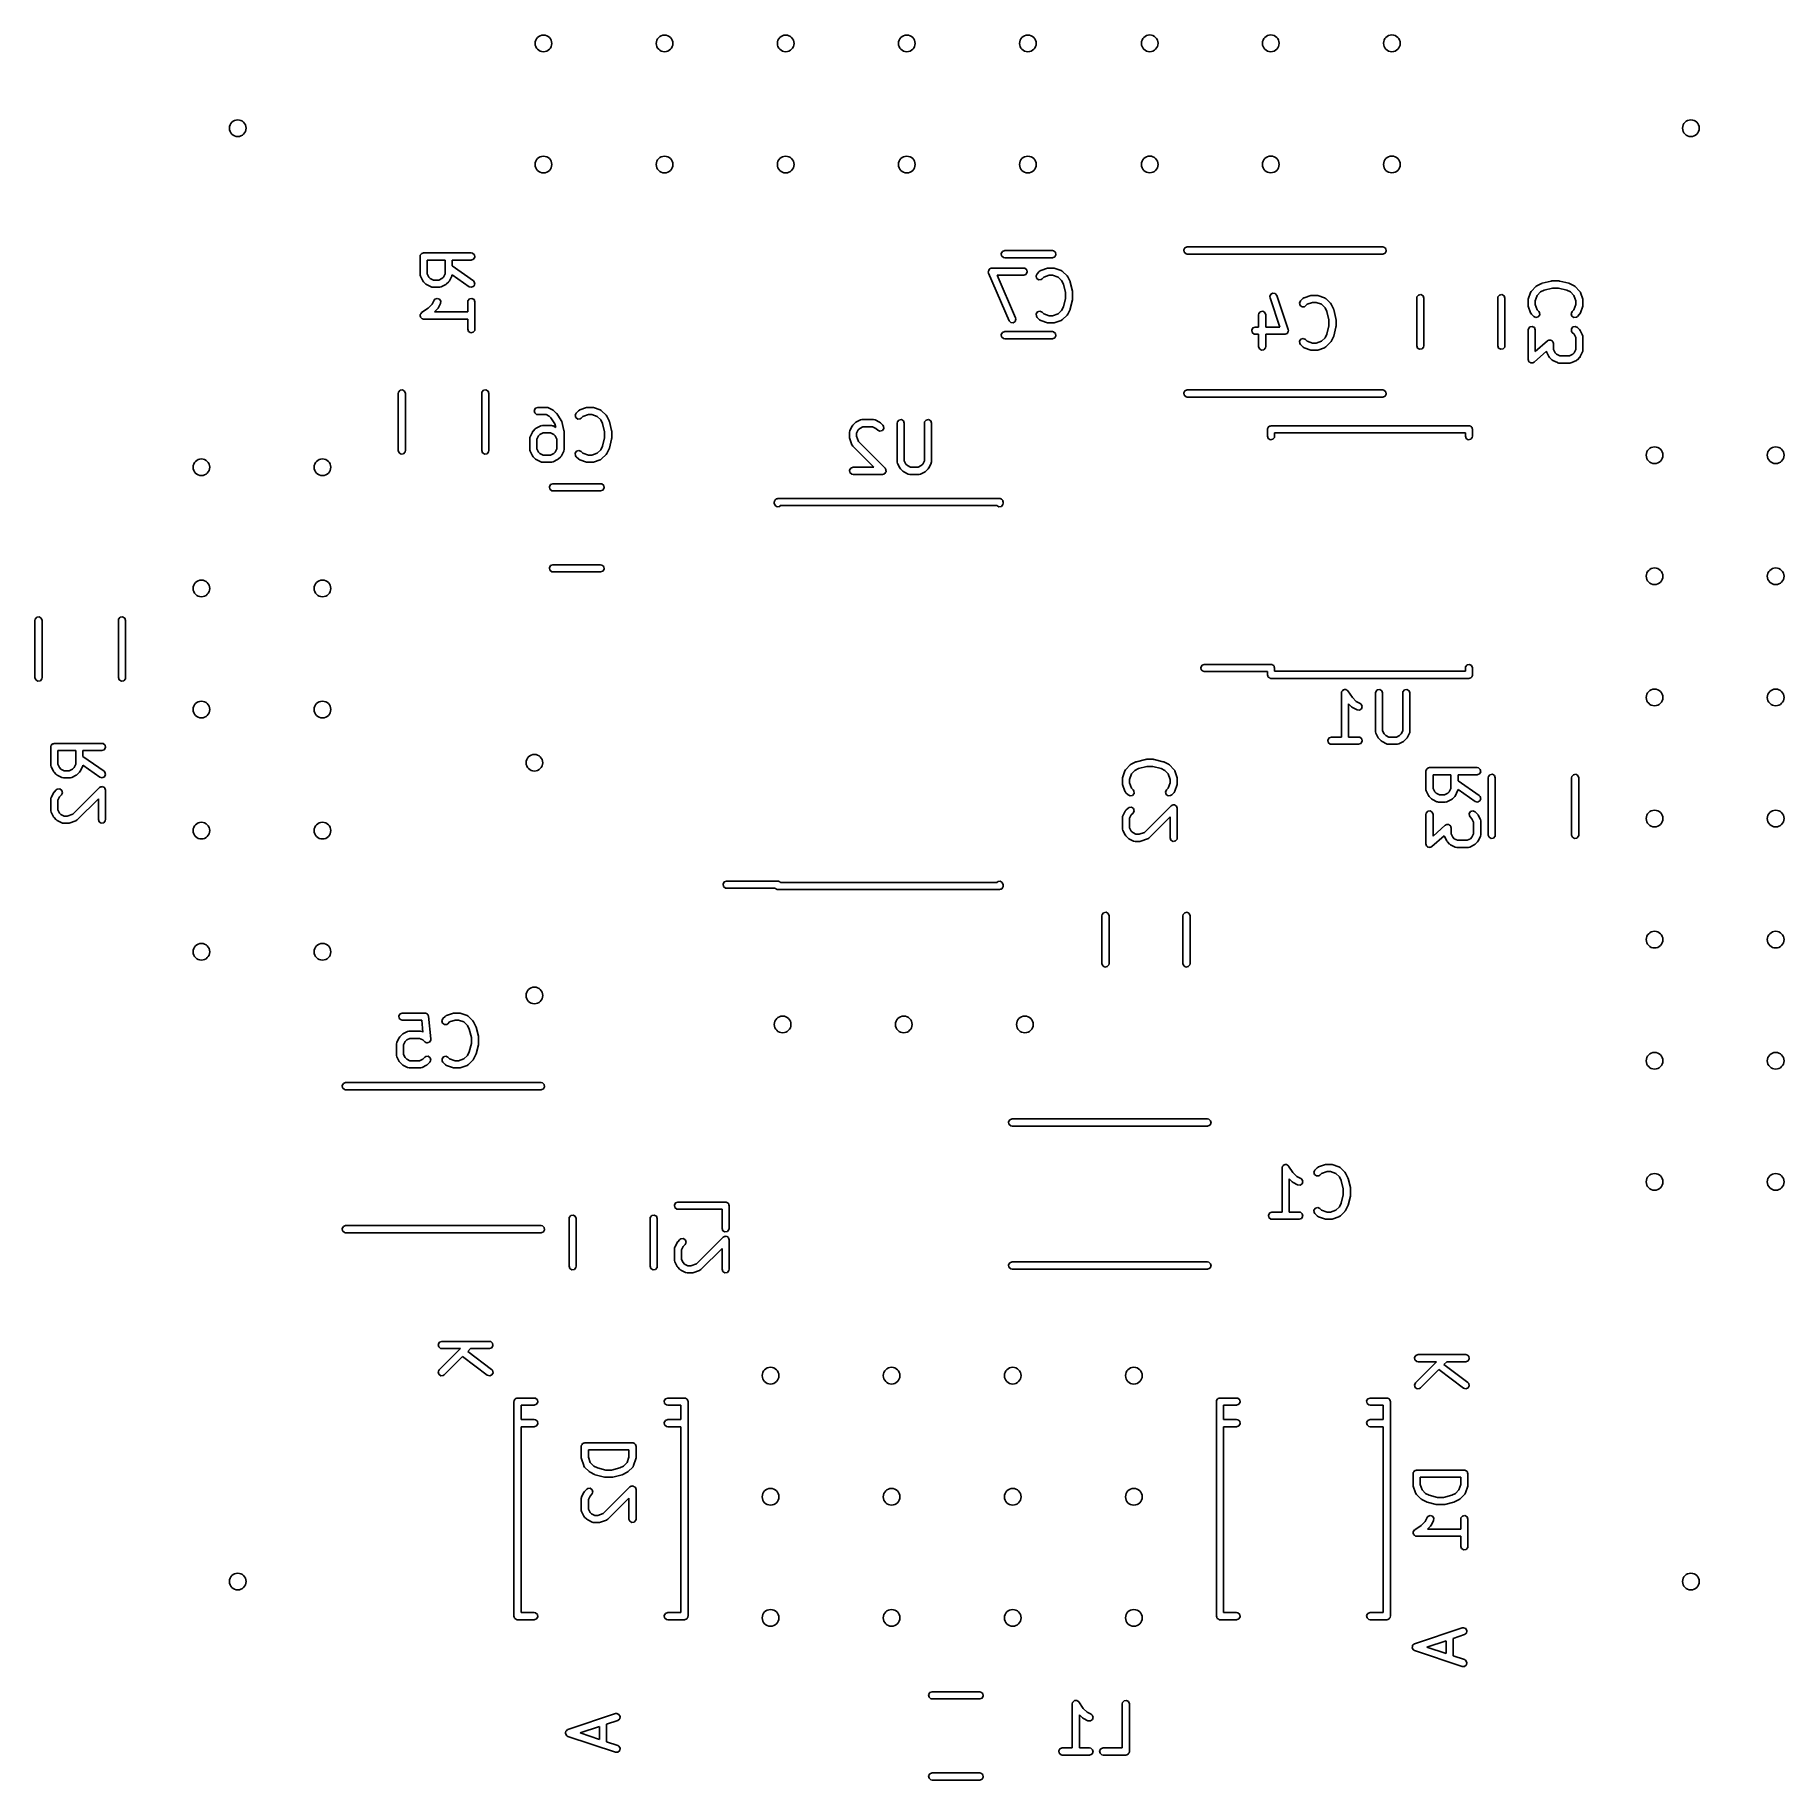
# Model space of a CAD drawing. Extents: x 4.76 to 6.2, y -4.49 to -3.05.
import ezdxf

# ---------------------------------------------------------------- set-up
doc = ezdxf.new("R2010")
doc.units = 0
doc.header["$MEASUREMENT"] = 0
doc.layers.add('BLACK', color=7, linetype='CONTINUOUS')

msp = doc.modelspace()

# ---------------------------------------------------------------- linework, layer by layer
at = {"layer": 'BLACK', "linetype": 'CONTINUOUS'}
for p, q in [((5.07499, -3.2335), (5.07506, -3.23312)), ((5.07499, -3.2485), (5.07499, -3.2335)), ((5.07504, -3.23299), (5.0751, -3.23287)), ((5.07506, -3.23312), (5.07504, -3.23299)), ((5.0751, -3.23287), (5.07517, -3.23249)), ((5.07517, -3.23249), (5.07566, -3.2319)), ((5.07566, -3.2319), (5.07605, -3.23124)), ((5.07605, -3.23124), (5.0763, -3.23115)), ((5.0763, -3.23115), (5.07647, -3.23094)), ((5.07647, -3.23094), (5.07722, -3.23081)), ((5.07722, -3.23081), (5.07795, -3.23055)), ((5.07795, -3.23055), (5.11732, -3.23055)), ((5.11732, -3.23055), (5.11833, -3.23073)), ((5.11833, -3.23073), (5.11987, -3.23202)), ((5.12022, -3.23401), (5.11921, -3.23576)), ((5.11987, -3.23202), (5.12022, -3.23401)), ((5.55491, -3.23102), (5.55592, -3.22927)), ((5.55526, -3.23301), (5.55491, -3.23102)), ((5.55681, -3.23431), (5.55526, -3.23301)), ((5.55592, -3.22927), (5.55781, -3.22858)), ((5.55781, -3.23449), (5.55681, -3.23431)), ((5.55781, -3.22858), (5.59719, -3.22858)), ((5.59719, -3.23449), (5.55781, -3.23449)), ((5.59719, -3.22858), (5.59819, -3.22876)), ((5.59908, -3.2338), (5.59719, -3.23449)), ((5.59819, -3.22876), (5.59974, -3.23006)), ((5.60009, -3.23205), (5.59908, -3.2338)), ((5.59974, -3.23006), (5.60009, -3.23205)), ((5.70564, -3.22799), (5.70665, -3.22624)), ((5.70599, -3.22998), (5.70564, -3.22799)), ((5.70753, -3.23128), (5.70599, -3.22998)), ((5.70665, -3.22624), (5.70854, -3.22555)), ((5.70854, -3.23146), (5.70753, -3.23128)), ((5.70854, -3.22555), (5.86996, -3.22555)), ((5.86996, -3.23146), (5.70854, -3.23146)), ((5.86996, -3.22555), (5.87097, -3.22573)), ((5.87186, -3.23077), (5.86996, -3.23146)), ((5.87097, -3.22573), (5.87252, -3.22703)), ((5.87287, -3.22902), (5.87186, -3.23077)), ((5.87252, -3.22703), (5.87287, -3.22902)), ((5.07505, -3.24866), (5.07499, -3.2485)), ((5.07501, -3.24884), (5.07505, -3.24866)), ((5.0753, -3.24982), (5.07501, -3.24884)), ((5.09562, -3.23645), (5.0809, -3.23645)), ((5.0809, -3.23645), (5.0809, -3.2478)), ((5.0809, -3.2478), (5.08225, -3.2505)), ((5.09427, -3.2505), (5.09562, -3.2478)), ((5.09562, -3.2478), (5.09562, -3.23645)), ((5.10123, -3.24964), (5.10121, -3.24982)), ((5.10134, -3.24951), (5.10123, -3.24964)), ((5.10151, -3.24854), (5.10134, -3.24951)), ((5.11562, -3.25842), (5.10151, -3.24854)), ((5.11732, -3.23645), (5.10152, -3.23645)), ((5.10152, -3.23645), (5.10152, -3.24134)), ((5.10152, -3.24134), (5.11901, -3.25358)), ((5.11921, -3.23576), (5.11732, -3.23645)), ((5.54424, -3.2462), (5.54434, -3.24587)), ((5.54448, -3.2472), (5.54424, -3.2462)), ((5.54428, -3.24552), (5.54463, -3.24493)), ((5.54434, -3.24587), (5.54428, -3.24552)), ((5.56135, -3.28657), (5.54448, -3.2472)), ((5.54463, -3.24493), (5.54483, -3.24427)), ((5.54483, -3.24427), (5.54512, -3.24408)), ((5.54512, -3.24408), (5.54529, -3.24377)), ((5.54529, -3.24377), (5.54594, -3.24354)), ((5.54594, -3.24354), (5.54652, -3.24316)), ((5.54652, -3.24316), (5.54686, -3.2432)), ((5.54686, -3.2432), (5.54719, -3.24308)), ((5.54719, -3.24308), (5.57344, -3.24308)), ((5.57344, -3.24899), (5.55167, -3.24899)), ((5.55167, -3.24899), (5.56678, -3.28424)), ((5.57344, -3.24308), (5.57445, -3.24326)), ((5.57534, -3.2483), (5.57344, -3.24899)), ((5.57445, -3.24326), (5.576, -3.24456)), ((5.57635, -3.24655), (5.57534, -3.2483)), ((5.576, -3.24456), (5.57635, -3.24655)), ((5.58362, -3.24953), (5.58447, -3.2477)), ((5.58414, -3.25148), (5.58362, -3.24953)), ((5.58447, -3.2477), (5.58635, -3.24582)), ((5.58635, -3.24582), (5.58719, -3.24523)), ((5.58719, -3.24523), (5.58736, -3.24522)), ((5.58736, -3.24522), (5.5875, -3.24511)), ((5.5875, -3.24511), (5.59313, -3.24323)), ((5.59454, -3.24899), (5.59003, -3.25049)), ((5.59313, -3.24323), (5.594, -3.24311)), ((5.594, -3.24311), (5.59406, -3.24308)), ((5.59406, -3.24308), (5.59781, -3.24308)), ((5.59733, -3.24899), (5.59454, -3.24899)), ((5.60184, -3.25049), (5.59733, -3.24899)), ((5.59781, -3.24308), (5.59868, -3.24324)), ((5.59868, -3.24324), (5.59874, -3.24323)), ((5.59874, -3.24323), (5.60437, -3.24511)), ((5.60437, -3.24511), (5.60527, -3.2456)), ((5.60527, -3.2456), (5.60536, -3.24575)), ((5.60536, -3.24575), (5.60552, -3.24582)), ((5.60552, -3.24582), (5.60927, -3.24957)), ((5.60927, -3.24957), (5.60978, -3.2503)), ((5.07718, -3.25357), (5.0753, -3.24982)), ((5.07723, -3.25361), (5.07718, -3.25357)), ((5.07773, -3.25434), (5.07723, -3.25361)), ((5.07961, -3.25621), (5.07773, -3.25434)), ((5.07967, -3.25624), (5.07961, -3.25621)), ((5.08037, -3.25676), (5.07967, -3.25624)), ((5.08412, -3.25864), (5.08037, -3.25676)), ((5.08225, -3.2505), (5.08344, -3.2517)), ((5.08344, -3.2517), (5.08614, -3.25304)), ((5.0843, -3.25866), (5.08412, -3.25864)), ((5.08443, -3.25877), (5.0843, -3.25866)), ((5.08544, -3.25895), (5.08443, -3.25877)), ((5.09107, -3.25895), (5.08544, -3.25895)), ((5.08614, -3.25304), (5.09037, -3.25304)), ((5.09037, -3.25304), (5.09307, -3.2517)), ((5.09123, -3.25889), (5.09107, -3.25895)), ((5.09141, -3.25893), (5.09123, -3.25889)), ((5.09239, -3.25864), (5.09141, -3.25893)), ((5.09614, -3.25676), (5.09239, -3.25864)), ((5.09307, -3.2517), (5.09427, -3.2505)), ((5.09618, -3.25672), (5.09614, -3.25676)), ((5.09691, -3.25621), (5.09618, -3.25672)), ((5.09878, -3.25434), (5.09691, -3.25621)), ((5.09881, -3.25428), (5.09878, -3.25434)), ((5.09933, -3.25357), (5.09881, -3.25428)), ((5.10121, -3.24982), (5.09933, -3.25357)), ((5.11757, -3.25894), (5.11562, -3.25842)), ((5.1194, -3.25808), (5.11757, -3.25894)), ((5.11901, -3.25358), (5.11973, -3.2543)), ((5.12026, -3.25625), (5.1194, -3.25808)), ((5.11973, -3.2543), (5.12026, -3.25625)), ((5.5858, -3.25264), (5.58414, -3.25148)), ((5.58781, -3.25246), (5.5858, -3.25264)), ((5.58865, -3.25187), (5.58781, -3.25246)), ((5.59003, -3.25049), (5.58865, -3.25187)), ((5.60476, -3.25341), (5.60184, -3.25049)), ((5.60627, -3.25644), (5.60476, -3.25341)), ((5.60798, -3.26327), (5.60627, -3.25644)), ((5.60798, -3.26817), (5.60798, -3.26327)), ((5.60978, -3.2503), (5.60983, -3.25034)), ((5.60983, -3.25034), (5.6117, -3.25409)), ((5.6117, -3.25409), (5.61185, -3.25458)), ((5.61185, -3.25458), (5.61192, -3.25469)), ((5.61192, -3.25469), (5.6138, -3.26219)), ((5.6138, -3.26219), (5.61384, -3.26278)), ((5.61384, -3.26278), (5.61389, -3.26291)), ((5.61389, -3.26291), (5.61389, -3.26853)), ((5.77748, -3.2647), (5.77926, -3.26374)), ((5.77926, -3.26374), (5.78124, -3.26415)), ((5.99014, -3.26882), (5.99202, -3.26319)), ((5.99202, -3.26319), (5.99251, -3.26229)), ((5.99251, -3.26229), (5.99266, -3.2622)), ((5.99266, -3.2622), (5.99273, -3.26204)), ((5.99273, -3.26204), (5.99648, -3.25829)), ((5.99648, -3.25829), (5.99721, -3.25778)), ((5.99721, -3.25778), (5.99725, -3.25773)), ((5.99725, -3.25773), (6.001, -3.25586)), ((6.00032, -3.2628), (5.9974, -3.26572)), ((6.00335, -3.26129), (6.00032, -3.2628)), ((6.001, -3.25586), (6.00149, -3.25571)), ((6.00149, -3.25571), (6.0016, -3.25564)), ((6.0016, -3.25564), (6.0091, -3.25376)), ((6.01018, -3.25958), (6.00335, -3.26129)), ((6.0091, -3.25376), (6.00969, -3.25372)), ((6.00969, -3.25372), (6.00982, -3.25367)), ((6.00982, -3.25367), (6.01544, -3.25367)), ((6.01508, -3.25958), (6.01018, -3.25958)), ((6.02191, -3.26129), (6.01508, -3.25958)), ((6.01544, -3.25367), (6.01602, -3.25378)), ((6.01602, -3.25378), (6.01616, -3.25376)), ((6.01616, -3.25376), (6.02366, -3.25564)), ((6.02494, -3.2628), (6.02191, -3.26129)), ((6.02366, -3.25564), (6.02412, -3.25584)), ((6.02412, -3.25584), (6.02426, -3.25586)), ((6.02426, -3.25586), (6.02801, -3.25773)), ((6.02786, -3.26572), (6.02494, -3.2628)), ((6.02801, -3.25773), (6.02872, -3.25826)), ((6.02872, -3.25826), (6.02878, -3.25829)), ((6.02878, -3.25829), (6.03253, -3.26204)), ((6.03253, -3.26204), (6.03312, -3.26288)), ((6.03312, -3.26288), (6.03313, -3.26305)), ((6.03313, -3.26305), (6.03324, -3.26319)), ((6.03324, -3.26319), (6.03512, -3.26882)), ((5.07631, -3.27979), (5.08169, -3.2762)), ((5.08169, -3.2762), (5.08489, -3.273)), ((5.08489, -3.273), (5.08655, -3.26967)), ((5.08655, -3.26967), (5.08716, -3.26885)), ((5.08941, -3.27683), (5.08695, -3.27929)), ((5.08716, -3.26885), (5.08902, -3.26805)), ((5.08902, -3.26805), (5.09095, -3.26862)), ((5.08943, -3.27677), (5.08941, -3.27683)), ((5.08996, -3.27607), (5.08943, -3.27677)), ((5.09184, -3.27232), (5.08996, -3.27607)), ((5.09095, -3.26862), (5.09207, -3.27031)), ((5.09207, -3.27031), (5.09184, -3.27232)), ((5.11436, -3.271), (5.11454, -3.26999)), ((5.11436, -3.27929), (5.11436, -3.271)), ((5.11454, -3.26999), (5.11584, -3.26844)), ((5.11584, -3.26844), (5.11783, -3.26809)), ((5.11783, -3.26809), (5.11958, -3.2691)), ((5.11958, -3.2691), (5.12027, -3.271)), ((5.12027, -3.271), (5.12027, -3.29349)), ((5.60184, -3.28095), (5.60476, -3.27803)), ((5.60476, -3.27803), (5.60627, -3.275)), ((5.60627, -3.275), (5.60798, -3.26817)), ((5.6117, -3.27735), (5.60983, -3.2811)), ((5.61172, -3.27721), (5.6117, -3.27735)), ((5.61192, -3.27675), (5.61172, -3.27721)), ((5.6138, -3.26925), (5.61192, -3.27675)), ((5.61389, -3.26853), (5.61378, -3.26911)), ((5.61378, -3.26911), (5.6138, -3.26925)), ((5.77674, -3.26658), (5.77748, -3.2647)), ((5.77689, -3.2676), (5.77674, -3.26658)), ((5.78497, -3.29183), (5.77689, -3.2676)), ((5.78124, -3.26415), (5.78249, -3.26573)), ((5.78249, -3.26573), (5.79186, -3.29385)), ((5.80112, -3.27203), (5.80197, -3.2702)), ((5.80164, -3.27398), (5.80112, -3.27203)), ((5.8033, -3.27514), (5.80164, -3.27398)), ((5.80197, -3.2702), (5.80385, -3.26832)), ((5.80531, -3.27496), (5.8033, -3.27514)), ((5.80385, -3.26832), (5.80469, -3.26773)), ((5.80469, -3.26773), (5.80486, -3.26772)), ((5.80486, -3.26772), (5.805, -3.26761)), ((5.805, -3.26761), (5.81063, -3.26573)), ((5.80615, -3.27437), (5.80531, -3.27496)), ((5.80753, -3.27299), (5.80615, -3.27437)), ((5.81204, -3.27149), (5.80753, -3.27299)), ((5.81063, -3.26573), (5.8115, -3.26561)), ((5.8115, -3.26561), (5.81156, -3.26558)), ((5.81156, -3.26558), (5.81531, -3.26558)), ((5.81483, -3.27149), (5.81204, -3.27149)), ((5.81934, -3.27299), (5.81483, -3.27149)), ((5.81531, -3.26558), (5.81618, -3.26574)), ((5.81618, -3.26574), (5.81624, -3.26573)), ((5.81624, -3.26573), (5.82187, -3.26761)), ((5.82226, -3.27591), (5.81934, -3.27299)), ((5.82187, -3.26761), (5.82277, -3.2681)), ((5.82377, -3.27894), (5.82226, -3.27591)), ((5.82277, -3.2681), (5.82286, -3.26825)), ((5.82286, -3.26825), (5.82302, -3.26832)), ((5.82302, -3.26832), (5.82677, -3.27207)), ((5.82677, -3.27207), (5.82728, -3.2728)), ((5.82728, -3.2728), (5.82733, -3.27284)), ((5.82733, -3.27284), (5.8292, -3.27659)), ((5.8292, -3.27659), (5.82935, -3.27708)), ((5.82935, -3.27708), (5.82942, -3.27719)), ((5.82942, -3.27719), (5.8313, -3.28469)), ((5.89799, -3.26787), (5.89817, -3.26686)), ((5.89799, -3.30724), (5.89799, -3.26787)), ((5.89817, -3.26686), (5.89947, -3.26532)), ((5.89947, -3.26532), (5.90146, -3.26497)), ((5.90146, -3.26497), (5.90321, -3.26598)), ((5.90321, -3.26598), (5.9039, -3.26787)), ((5.9039, -3.26787), (5.9039, -3.30724)), ((5.96492, -3.26787), (5.9651, -3.26686)), ((5.96492, -3.30724), (5.96492, -3.26787)), ((5.9651, -3.26686), (5.9664, -3.26532)), ((5.9664, -3.26532), (5.96839, -3.26497)), ((5.96839, -3.26497), (5.97014, -3.26598)), ((5.97014, -3.26598), (5.97083, -3.26787)), ((5.97083, -3.26787), (5.97083, -3.30724)), ((5.98999, -3.26975), (5.99015, -3.26888)), ((5.98999, -3.2735), (5.98999, -3.26975)), ((5.99001, -3.27356), (5.98999, -3.2735)), ((5.99014, -3.27443), (5.99001, -3.27356)), ((5.99015, -3.26888), (5.99014, -3.26882)), ((5.99202, -3.28006), (5.99014, -3.27443)), ((5.9974, -3.26572), (5.9959, -3.27023)), ((5.9959, -3.27023), (5.9959, -3.27302)), ((5.9959, -3.27302), (5.9974, -3.27753)), ((5.9974, -3.27753), (5.99878, -3.27891)), ((6.02648, -3.27891), (6.02786, -3.27753)), ((6.02936, -3.27023), (6.02786, -3.26572)), ((6.02786, -3.27753), (6.02936, -3.27302)), ((6.02936, -3.27302), (6.02936, -3.27023)), ((6.03512, -3.27443), (6.03324, -3.28006)), ((6.03512, -3.26882), (6.03525, -3.26969)), ((6.03527, -3.2735), (6.03512, -3.27437)), ((6.03512, -3.27437), (6.03512, -3.27443)), ((6.03525, -3.26969), (6.03527, -3.26975)), ((6.03527, -3.26975), (6.03527, -3.2735)), ((5.07504, -3.28173), (5.07512, -3.28158)), ((5.07519, -3.28258), (5.07504, -3.28173)), ((5.07511, -3.28141), (5.07562, -3.28072)), ((5.07512, -3.28158), (5.07511, -3.28141)), ((5.07524, -3.28343), (5.07519, -3.28258)), ((5.07536, -3.28355), (5.07524, -3.28343)), ((5.07539, -3.28372), (5.07536, -3.28355)), ((5.07604, -3.28427), (5.07539, -3.28372)), ((5.07562, -3.28072), (5.07605, -3.27998)), ((5.07664, -3.28489), (5.07604, -3.28427)), ((5.07605, -3.27998), (5.07621, -3.27992)), ((5.07621, -3.27992), (5.07631, -3.27979)), ((5.07681, -3.28491), (5.07664, -3.28489)), ((5.07694, -3.28502), (5.07681, -3.28491)), ((5.07795, -3.2852), (5.07694, -3.28502)), ((5.11436, -3.2852), (5.07795, -3.2852)), ((5.08695, -3.27929), (5.11436, -3.27929)), ((5.11436, -3.29349), (5.11436, -3.2852)), ((5.56273, -3.28804), (5.56135, -3.28657)), ((5.56474, -3.28828), (5.56273, -3.28804)), ((5.56643, -3.28718), (5.56474, -3.28828)), ((5.56701, -3.28524), (5.56643, -3.28718)), ((5.56678, -3.28424), (5.56701, -3.28524)), ((5.58371, -3.28089), (5.58487, -3.27924)), ((5.58389, -3.2829), (5.58371, -3.28089)), ((5.58447, -3.28374), (5.58389, -3.2829)), ((5.58635, -3.28562), (5.58447, -3.28374)), ((5.58487, -3.27924), (5.58682, -3.27872)), ((5.58651, -3.28569), (5.58635, -3.28562)), ((5.5866, -3.28584), (5.58651, -3.28569)), ((5.5875, -3.28633), (5.5866, -3.28584)), ((5.58682, -3.27872), (5.58865, -3.27957)), ((5.59313, -3.28821), (5.5875, -3.28633)), ((5.58865, -3.27957), (5.59003, -3.28095)), ((5.59003, -3.28095), (5.59454, -3.28245)), ((5.59319, -3.28821), (5.59313, -3.28821)), ((5.59406, -3.28836), (5.59319, -3.28821)), ((5.59781, -3.28836), (5.59406, -3.28836)), ((5.59454, -3.28245), (5.59733, -3.28245)), ((5.59733, -3.28245), (5.60184, -3.28095)), ((5.59787, -3.28834), (5.59781, -3.28836)), ((5.59874, -3.28821), (5.59787, -3.28834)), ((5.60437, -3.28633), (5.59874, -3.28821)), ((5.60451, -3.28622), (5.60437, -3.28633)), ((5.60468, -3.28621), (5.60451, -3.28622)), ((5.60552, -3.28562), (5.60468, -3.28621)), ((5.60927, -3.28187), (5.60552, -3.28562)), ((5.6093, -3.28181), (5.60927, -3.28187)), ((5.60983, -3.2811), (5.6093, -3.28181)), ((5.76178, -3.29427), (5.76279, -3.29252)), ((5.76279, -3.29252), (5.76469, -3.29183)), ((5.76469, -3.29183), (5.76736, -3.29183)), ((5.76736, -3.28166), (5.76754, -3.28065)), ((5.76736, -3.29183), (5.76736, -3.28166)), ((5.76754, -3.28065), (5.76884, -3.2791)), ((5.76884, -3.2791), (5.77083, -3.27875)), ((5.77083, -3.27875), (5.77258, -3.27976)), ((5.77258, -3.27976), (5.77327, -3.28166)), ((5.77327, -3.28166), (5.77327, -3.29183)), ((5.77327, -3.29183), (5.78497, -3.29183)), ((5.82548, -3.28577), (5.82377, -3.27894)), ((5.82377, -3.2975), (5.82548, -3.29067)), ((5.82548, -3.29067), (5.82548, -3.28577)), ((5.8313, -3.29175), (5.82942, -3.29925)), ((5.83139, -3.29103), (5.83128, -3.29161)), ((5.83128, -3.29161), (5.8313, -3.29175)), ((5.8313, -3.28469), (5.83134, -3.28528)), ((5.83134, -3.28528), (5.83139, -3.28541)), ((5.83139, -3.28541), (5.83139, -3.29103)), ((5.99017, -3.29311), (5.99147, -3.29156)), ((5.99147, -3.29156), (5.99346, -3.29121)), ((5.99213, -3.28019), (5.99202, -3.28006)), ((5.99214, -3.28037), (5.99213, -3.28019)), ((5.99273, -3.28121), (5.99214, -3.28037)), ((5.99461, -3.28309), (5.99273, -3.28121)), ((5.99346, -3.29121), (5.99521, -3.29222)), ((5.99644, -3.28394), (5.99461, -3.28309)), ((5.99521, -3.29222), (5.9959, -3.29412)), ((5.99839, -3.28342), (5.99644, -3.28394)), ((5.99955, -3.28176), (5.99839, -3.28342)), ((5.99878, -3.27891), (5.99937, -3.27975)), ((5.99937, -3.27975), (5.99955, -3.28176)), ((6.02562, -3.28074), (6.02648, -3.27891)), ((6.02615, -3.28269), (6.02562, -3.28074)), ((6.02571, -3.29336), (6.02687, -3.2917)), ((6.0278, -3.28385), (6.02615, -3.28269)), ((6.02687, -3.2917), (6.02882, -3.29118)), ((6.02981, -3.28367), (6.0278, -3.28385)), ((6.02882, -3.29118), (6.03065, -3.29203)), ((6.03065, -3.28309), (6.02981, -3.28367)), ((6.03253, -3.28121), (6.03065, -3.28309)), ((6.03065, -3.29203), (6.03253, -3.29391)), ((6.0326, -3.28105), (6.03253, -3.28121)), ((6.03275, -3.28096), (6.0326, -3.28105)), ((6.03324, -3.28006), (6.03275, -3.28096)), ((5.11505, -3.29539), (5.11436, -3.29349)), ((5.1168, -3.2964), (5.11505, -3.29539)), ((5.11879, -3.29605), (5.1168, -3.2964)), ((5.12009, -3.2945), (5.11879, -3.29605)), ((5.12027, -3.29349), (5.12009, -3.2945)), ((5.55491, -3.29795), (5.55592, -3.2962)), ((5.55526, -3.29994), (5.55491, -3.29795)), ((5.55681, -3.30124), (5.55526, -3.29994)), ((5.55592, -3.2962), (5.55781, -3.29551)), ((5.55781, -3.30142), (5.55681, -3.30124)), ((5.55781, -3.29551), (5.59719, -3.29551)), ((5.59719, -3.30142), (5.55781, -3.30142)), ((5.59719, -3.29551), (5.59819, -3.29569)), ((5.59908, -3.30073), (5.59719, -3.30142)), ((5.59819, -3.29569), (5.59974, -3.29699)), ((5.60009, -3.29898), (5.59908, -3.30073)), ((5.59974, -3.29699), (5.60009, -3.29898)), ((5.76213, -3.29626), (5.76178, -3.29427)), ((5.76368, -3.29756), (5.76213, -3.29626)), ((5.76469, -3.29774), (5.76368, -3.29756)), ((5.76736, -3.29774), (5.76469, -3.29774)), ((5.76736, -3.30791), (5.76736, -3.29774)), ((5.78906, -3.29774), (5.77327, -3.29774)), ((5.77327, -3.29774), (5.77327, -3.30791)), ((5.78928, -3.29766), (5.78906, -3.29774)), ((5.7895, -3.2977), (5.78928, -3.29766)), ((5.7902, -3.29732), (5.7895, -3.2977)), ((5.79096, -3.29704), (5.7902, -3.29732)), ((5.79107, -3.29685), (5.79096, -3.29704)), ((5.79127, -3.29674), (5.79107, -3.29685)), ((5.79157, -3.29599), (5.79127, -3.29674)), ((5.79197, -3.2953), (5.79157, -3.29599)), ((5.79186, -3.29385), (5.79202, -3.29486)), ((5.79202, -3.29486), (5.79193, -3.29507)), ((5.79193, -3.29507), (5.79197, -3.2953)), ((5.80121, -3.30339), (5.80237, -3.30174)), ((5.80139, -3.3054), (5.80121, -3.30339)), ((5.80197, -3.30624), (5.80139, -3.3054)), ((5.80385, -3.30812), (5.80197, -3.30624)), ((5.80237, -3.30174), (5.80432, -3.30122)), ((5.80432, -3.30122), (5.80615, -3.30207)), ((5.80615, -3.30207), (5.80753, -3.30345)), ((5.80753, -3.30345), (5.81204, -3.30495)), ((5.81204, -3.30495), (5.81483, -3.30495)), ((5.81483, -3.30495), (5.81934, -3.30345)), ((5.81934, -3.30345), (5.82226, -3.30053)), ((5.82226, -3.30053), (5.82377, -3.2975)), ((5.82677, -3.30437), (5.82302, -3.30812)), ((5.8268, -3.30431), (5.82677, -3.30437)), ((5.82733, -3.3036), (5.8268, -3.30431)), ((5.8292, -3.29985), (5.82733, -3.3036)), ((5.82922, -3.29971), (5.8292, -3.29985)), ((5.82942, -3.29925), (5.82922, -3.29971)), ((5.89868, -3.30914), (5.89799, -3.30724)), ((5.9039, -3.30724), (5.90372, -3.30825)), ((5.96561, -3.30914), (5.96492, -3.30724)), ((5.97083, -3.30724), (5.97065, -3.30825)), ((5.98999, -3.29412), (5.99017, -3.29311)), ((5.98999, -3.31849), (5.98999, -3.29412)), ((5.9959, -3.29412), (5.9959, -3.31199)), ((5.9959, -3.31199), (6.006, -3.30315)), ((6.006, -3.30315), (6.00638, -3.30292)), ((6.00638, -3.30292), (6.00647, -3.30281)), ((6.00647, -3.30281), (6.00659, -3.30279)), ((6.00659, -3.30279), (6.00688, -3.30262)), ((6.00688, -3.30262), (6.00767, -3.3026)), ((6.00767, -3.3026), (6.00846, -3.30246)), ((6.00846, -3.30246), (6.00866, -3.30258)), ((6.00866, -3.30258), (6.0089, -3.30257)), ((6.0089, -3.30257), (6.00952, -3.30307)), ((6.00952, -3.30307), (6.01021, -3.30347)), ((6.01021, -3.30347), (6.01029, -3.30369)), ((6.01029, -3.30369), (6.01047, -3.30384)), ((6.01047, -3.30384), (6.01062, -3.30462)), ((6.01062, -3.30462), (6.0109, -3.30537)), ((6.0109, -3.30537), (6.0109, -3.3103)), ((6.02589, -3.29537), (6.02571, -3.29336)), ((6.02648, -3.29621), (6.02589, -3.29537)), ((6.02801, -3.29774), (6.02648, -3.29621)), ((6.02936, -3.30044), (6.02801, -3.29774)), ((6.02936, -3.3103), (6.02936, -3.30044)), ((6.03253, -3.29391), (6.03304, -3.29463)), ((6.03304, -3.29463), (6.03308, -3.29467)), ((6.03308, -3.29467), (6.03496, -3.29842)), ((6.03496, -3.29842), (6.03525, -3.29941)), ((6.03525, -3.29941), (6.03521, -3.29958)), ((6.03521, -3.29958), (6.03527, -3.29975)), ((6.03527, -3.29975), (6.03527, -3.31099)), ((5.76805, -3.3098), (5.76736, -3.30791)), ((5.7698, -3.31081), (5.76805, -3.3098)), ((5.77179, -3.31046), (5.7698, -3.31081)), ((5.77309, -3.30892), (5.77179, -3.31046)), ((5.77327, -3.30791), (5.77309, -3.30892)), ((5.80401, -3.30819), (5.80385, -3.30812)), ((5.8041, -3.30834), (5.80401, -3.30819)), ((5.805, -3.30883), (5.8041, -3.30834)), ((5.81063, -3.31071), (5.805, -3.30883)), ((5.81069, -3.31071), (5.81063, -3.31071)), ((5.81156, -3.31086), (5.81069, -3.31071)), ((5.81531, -3.31086), (5.81156, -3.31086)), ((5.81537, -3.31084), (5.81531, -3.31086)), ((5.81624, -3.31071), (5.81537, -3.31084)), ((5.82187, -3.30883), (5.81624, -3.31071)), ((5.82201, -3.30872), (5.82187, -3.30883)), ((5.82218, -3.30871), (5.82201, -3.30872)), ((5.82302, -3.30812), (5.82218, -3.30871)), ((5.90043, -3.31015), (5.89868, -3.30914)), ((5.90242, -3.3098), (5.90043, -3.31015)), ((5.90372, -3.30825), (5.90242, -3.3098)), ((5.96736, -3.31015), (5.96561, -3.30914)), ((5.96935, -3.3098), (5.96736, -3.31015)), ((5.97065, -3.30825), (5.96935, -3.3098)), ((5.99027, -3.31924), (5.98999, -3.31849)), ((5.99042, -3.32002), (5.99027, -3.31924)), ((5.9906, -3.32017), (5.99042, -3.32002)), ((5.99068, -3.32039), (5.9906, -3.32017)), ((5.99137, -3.32079), (5.99068, -3.32039)), ((5.99199, -3.32129), (5.99137, -3.32079)), ((5.99223, -3.32128), (5.99199, -3.32129)), ((5.99243, -3.3214), (5.99223, -3.32128)), ((5.99322, -3.32126), (5.99243, -3.3214)), ((5.99401, -3.32125), (5.99322, -3.32126)), ((5.9943, -3.32107), (5.99401, -3.32125)), ((5.99442, -3.32105), (5.9943, -3.32107)), ((5.99451, -3.32094), (5.99442, -3.32105)), ((5.99489, -3.32071), (5.99451, -3.32094)), ((6.00514, -3.31175), (5.99489, -3.32071)), ((6.0053, -3.31231), (6.00514, -3.31175)), ((6.00718, -3.31606), (6.0053, -3.31231)), ((6.00722, -3.31611), (6.00718, -3.31606)), ((6.00773, -3.31683), (6.00722, -3.31611)), ((6.00961, -3.31871), (6.00773, -3.31683)), ((6.00966, -3.31873), (6.00961, -3.31871)), ((6.01037, -3.31926), (6.00966, -3.31873)), ((6.01412, -3.32113), (6.01037, -3.31926)), ((6.0109, -3.3103), (6.01225, -3.31299)), ((6.01225, -3.31299), (6.01344, -3.31419)), ((6.01344, -3.31419), (6.01614, -3.31554)), ((6.0143, -3.32115), (6.01412, -3.32113)), ((6.01443, -3.32127), (6.0143, -3.32115)), ((6.01544, -3.32145), (6.01443, -3.32127)), ((6.02482, -3.32145), (6.01544, -3.32145)), ((6.01614, -3.31554), (6.02412, -3.31554)), ((6.02412, -3.31554), (6.02682, -3.31419)), ((6.02498, -3.32139), (6.02482, -3.32145)), ((6.02515, -3.32143), (6.02498, -3.32139)), ((6.02614, -3.32113), (6.02515, -3.32143)), ((6.02989, -3.31926), (6.02614, -3.32113)), ((6.02682, -3.31419), (6.02801, -3.31299)), ((6.02801, -3.31299), (6.02936, -3.3103)), ((6.02993, -3.31921), (6.02989, -3.31926)), ((6.03065, -3.31871), (6.02993, -3.31921)), ((6.03253, -3.31683), (6.03065, -3.31871)), ((6.03256, -3.31677), (6.03253, -3.31683)), ((6.03308, -3.31606), (6.03256, -3.31677)), ((6.03496, -3.31231), (6.03308, -3.31606)), ((6.03498, -3.31214), (6.03496, -3.31231)), ((6.03509, -3.312), (6.03498, -3.31214)), ((6.03527, -3.31099), (6.03509, -3.312)), ((5.05701, -3.34654), (5.05719, -3.34553)), ((5.05701, -3.39378), (5.05701, -3.34654)), ((5.05719, -3.34553), (5.05848, -3.34398)), ((5.05848, -3.34398), (5.06047, -3.34363)), ((5.06047, -3.34363), (5.06222, -3.34464)), ((5.06222, -3.34464), (5.06291, -3.34654)), ((5.06291, -3.34654), (5.06291, -3.39378)), ((5.12591, -3.34654), (5.12608, -3.34553)), ((5.12591, -3.39378), (5.12591, -3.34654)), ((5.12608, -3.34553), (5.12738, -3.34398)), ((5.12738, -3.34398), (5.12937, -3.34363)), ((5.12937, -3.34363), (5.13112, -3.34464)), ((5.13112, -3.34464), (5.13181, -3.34654)), ((5.13181, -3.34654), (5.13181, -3.39378)), ((5.70564, -3.3461), (5.70665, -3.34435)), ((5.70599, -3.34809), (5.70564, -3.3461)), ((5.70753, -3.34939), (5.70599, -3.34809)), ((5.70665, -3.34435), (5.70854, -3.34366)), ((5.70854, -3.34957), (5.70753, -3.34939)), ((5.70854, -3.34366), (5.86996, -3.34366)), ((5.86996, -3.34957), (5.70854, -3.34957)), ((5.86996, -3.34366), (5.87097, -3.34384)), ((5.87186, -3.34888), (5.86996, -3.34957)), ((5.87097, -3.34384), (5.87252, -3.34514)), ((5.87287, -3.34713), (5.87186, -3.34888)), ((5.87252, -3.34514), (5.87287, -3.34713)), ((5.16932, -3.36058), (5.17033, -3.35883)), ((5.16967, -3.36257), (5.16932, -3.36058)), ((5.17122, -3.36387), (5.16967, -3.36257)), ((5.17033, -3.35883), (5.17223, -3.35814)), ((5.17223, -3.36405), (5.17122, -3.36387)), ((5.17223, -3.35814), (5.17972, -3.35814)), ((5.17903, -3.36405), (5.17223, -3.36405)), ((5.18172, -3.3654), (5.17903, -3.36405)), ((5.17972, -3.35814), (5.18073, -3.35832)), ((5.18073, -3.35832), (5.18087, -3.35843)), ((5.18087, -3.35843), (5.18104, -3.35845)), ((5.18104, -3.35845), (5.18479, -3.36033)), ((5.18479, -3.36033), (5.1855, -3.36085)), ((5.1855, -3.36085), (5.18556, -3.36088)), ((5.18556, -3.36088), (5.18744, -3.36276)), ((5.18744, -3.36276), (5.18769, -3.36313)), ((5.18769, -3.36313), (5.18781, -3.36321)), ((5.18781, -3.36321), (5.19156, -3.36883)), ((5.20303, -3.36459), (5.20388, -3.36276)), ((5.20355, -3.36654), (5.20303, -3.36459)), ((5.20388, -3.36276), (5.20576, -3.36088)), ((5.20576, -3.36088), (5.2066, -3.36029)), ((5.2066, -3.36029), (5.20677, -3.36028)), ((5.20677, -3.36028), (5.20691, -3.36017)), ((5.20691, -3.36017), (5.21254, -3.35829)), ((5.21395, -3.36405), (5.20944, -3.36555)), ((5.21254, -3.35829), (5.21341, -3.35816)), ((5.21341, -3.35816), (5.21347, -3.35814)), ((5.21347, -3.35814), (5.21722, -3.35814)), ((5.21674, -3.36405), (5.21395, -3.36405)), ((5.22125, -3.36555), (5.21674, -3.36405)), ((5.21722, -3.35814), (5.21809, -3.3583)), ((5.21809, -3.3583), (5.21815, -3.35829)), ((5.21815, -3.35829), (5.22378, -3.36017)), ((5.22378, -3.36017), (5.22468, -3.36066)), ((5.22468, -3.36066), (5.22477, -3.36081)), ((5.22477, -3.36081), (5.22493, -3.36088)), ((5.22493, -3.36088), (5.22868, -3.36463)), ((5.22868, -3.36463), (5.22919, -3.36535)), ((5.16583, -3.38227), (5.16771, -3.37852)), ((5.16771, -3.37852), (5.16824, -3.37781)), ((5.16824, -3.37781), (5.16826, -3.37775)), ((5.16826, -3.37775), (5.17014, -3.37588)), ((5.17014, -3.37588), (5.17086, -3.37537)), ((5.17086, -3.37537), (5.1709, -3.37533)), ((5.1709, -3.37533), (5.17465, -3.37345)), ((5.17667, -3.37905), (5.17397, -3.38039)), ((5.17465, -3.37345), (5.17564, -3.37316)), ((5.17564, -3.37316), (5.17581, -3.3732)), ((5.17581, -3.3732), (5.17597, -3.37314)), ((5.17597, -3.37314), (5.18347, -3.37314)), ((5.18278, -3.37905), (5.17667, -3.37905)), ((5.18305, -3.36673), (5.18172, -3.3654)), ((5.18547, -3.38039), (5.18278, -3.37905)), ((5.18636, -3.37168), (5.18305, -3.36673)), ((5.18347, -3.37314), (5.18448, -3.37332)), ((5.18448, -3.37332), (5.18462, -3.37343)), ((5.18462, -3.37343), (5.18479, -3.37345)), ((5.18479, -3.37345), (5.18709, -3.3746)), ((5.18709, -3.3746), (5.18636, -3.37168)), ((5.19156, -3.36883), (5.19195, -3.36974)), ((5.19195, -3.36974), (5.19196, -3.36975)), ((5.19196, -3.36975), (5.19384, -3.37725)), ((5.19384, -3.37725), (5.19388, -3.37784)), ((5.19388, -3.37784), (5.19393, -3.37797)), ((5.19393, -3.37797), (5.19393, -3.39297)), ((5.20521, -3.3677), (5.20355, -3.36654)), ((5.20722, -3.36752), (5.20521, -3.3677)), ((5.20806, -3.36693), (5.20722, -3.36752)), ((5.20944, -3.36555), (5.20806, -3.36693)), ((5.22417, -3.36847), (5.22125, -3.36555)), ((5.22568, -3.3715), (5.22417, -3.36847)), ((5.22739, -3.37833), (5.22568, -3.3715)), ((5.22739, -3.38323), (5.22739, -3.37833)), ((5.22919, -3.36535), (5.22923, -3.3654)), ((5.22923, -3.3654), (5.23111, -3.36915)), ((5.23111, -3.36915), (5.23125, -3.36964)), ((5.23125, -3.36964), (5.23133, -3.36975)), ((5.23133, -3.36975), (5.23321, -3.37725)), ((5.23321, -3.37725), (5.23325, -3.37784)), ((5.23325, -3.37784), (5.2333, -3.37797)), ((5.2333, -3.37797), (5.2333, -3.38359)), ((5.42959, -3.37859), (5.42976, -3.37758)), ((5.42959, -3.38234), (5.42959, -3.37859)), ((5.42976, -3.37758), (5.42988, -3.37745)), ((5.42988, -3.37745), (5.4299, -3.37727)), ((5.4299, -3.37727), (5.43177, -3.37352)), ((5.43177, -3.37352), (5.4323, -3.37282)), ((5.4323, -3.37282), (5.43233, -3.37276)), ((5.43233, -3.37276), (5.4342, -3.37088)), ((5.4342, -3.37088), (5.43492, -3.37038)), ((5.43492, -3.37038), (5.43497, -3.37033)), ((5.43497, -3.37033), (5.43872, -3.36845)), ((5.43684, -3.37659), (5.43549, -3.37929)), ((5.43549, -3.37929), (5.43549, -3.38186)), ((5.43804, -3.3754), (5.43684, -3.37659)), ((5.44073, -3.37405), (5.43804, -3.3754)), ((5.43872, -3.36845), (5.4397, -3.36816)), ((5.4397, -3.36816), (5.43987, -3.3682)), ((5.43987, -3.3682), (5.44004, -3.36814)), ((5.44004, -3.36814), (5.44941, -3.36814)), ((5.44871, -3.37405), (5.44073, -3.37405)), ((5.45141, -3.3754), (5.44871, -3.37405)), ((5.44941, -3.36814), (5.45042, -3.36832)), ((5.45042, -3.36832), (5.45056, -3.36843)), ((5.45056, -3.36843), (5.45073, -3.36845)), ((5.45073, -3.36845), (5.45448, -3.37033)), ((5.45295, -3.37693), (5.45141, -3.3754)), ((5.45478, -3.37779), (5.45295, -3.37693)), ((5.45448, -3.37033), (5.45519, -3.37085)), ((5.45673, -3.37726), (5.45478, -3.37779)), ((5.45519, -3.37085), (5.45525, -3.37088)), ((5.45525, -3.37088), (5.45712, -3.37276)), ((5.45789, -3.37561), (5.45673, -3.37726)), ((5.45712, -3.37276), (5.45771, -3.3736)), ((5.45771, -3.3736), (5.45789, -3.37561)), ((5.46896, -3.3711), (5.46913, -3.37009)), ((5.46896, -3.40297), (5.46896, -3.3711)), ((5.46913, -3.37009), (5.47043, -3.36854)), ((5.47043, -3.36854), (5.47242, -3.36819)), ((5.47242, -3.36819), (5.47417, -3.3692)), ((5.47417, -3.3692), (5.47486, -3.3711)), ((5.47486, -3.3711), (5.47486, -3.40227)), ((5.49145, -3.3711), (5.49163, -3.37009)), ((5.49145, -3.40227), (5.49145, -3.3711)), ((5.49163, -3.37009), (5.49293, -3.36854)), ((5.49293, -3.36854), (5.49492, -3.36819)), ((5.49492, -3.36819), (5.49667, -3.3692)), ((5.49667, -3.3692), (5.49736, -3.3711)), ((5.49736, -3.3711), (5.49736, -3.40297)), ((5.77476, -3.37618), (5.77483, -3.3758)), ((5.77476, -3.38189), (5.77476, -3.37618)), ((5.77481, -3.37567), (5.77487, -3.37555)), ((5.77483, -3.3758), (5.77481, -3.37567)), ((5.77487, -3.37555), (5.77494, -3.37517)), ((5.77494, -3.37517), (5.77543, -3.37458)), ((5.77543, -3.37458), (5.77582, -3.37392)), ((5.77582, -3.37392), (5.77607, -3.37383)), ((5.77607, -3.37383), (5.77624, -3.37362)), ((5.77624, -3.37362), (5.777, -3.37349)), ((5.777, -3.37349), (5.77772, -3.37323)), ((5.77772, -3.37323), (5.9411, -3.37323)), ((5.93815, -3.37913), (5.78067, -3.37913)), ((5.78067, -3.37913), (5.78067, -3.38189)), ((5.93815, -3.38189), (5.93815, -3.37913)), ((5.9411, -3.37323), (5.94149, -3.3733)), ((5.94149, -3.3733), (5.94162, -3.37327)), ((5.94162, -3.37327), (5.94173, -3.37334)), ((5.94173, -3.37334), (5.94211, -3.37341)), ((5.94211, -3.37341), (5.9427, -3.3739)), ((5.9427, -3.3739), (5.94336, -3.37428)), ((5.94336, -3.37428), (5.94346, -3.37453)), ((5.94346, -3.37453), (5.94366, -3.3747)), ((5.94366, -3.3747), (5.94379, -3.37546)), ((5.94379, -3.37546), (5.94406, -3.37618)), ((5.94406, -3.37618), (5.94406, -3.38189)), ((5.0577, -3.39568), (5.05701, -3.39378)), ((5.06291, -3.39378), (5.06274, -3.39479)), ((5.1266, -3.39568), (5.12591, -3.39378)), ((5.13181, -3.39378), (5.13163, -3.39479)), ((5.16552, -3.38359), (5.1657, -3.38258)), ((5.16552, -3.39297), (5.16552, -3.38359)), ((5.16558, -3.39313), (5.16552, -3.39297)), ((5.16554, -3.3933), (5.16558, -3.39313)), ((5.16583, -3.39429), (5.16554, -3.3933)), ((5.1657, -3.38258), (5.16581, -3.38245)), ((5.16581, -3.38245), (5.16583, -3.38227)), ((5.17278, -3.38159), (5.17143, -3.38429)), ((5.17143, -3.38429), (5.17143, -3.39227)), ((5.17143, -3.39227), (5.17278, -3.39497)), ((5.17397, -3.38039), (5.17278, -3.38159)), ((5.18667, -3.38159), (5.18547, -3.38039)), ((5.18802, -3.38429), (5.18667, -3.38159)), ((5.18667, -3.39497), (5.18802, -3.39227)), ((5.18802, -3.39227), (5.18802, -3.38429)), ((5.19375, -3.39398), (5.19363, -3.39411)), ((5.19393, -3.39297), (5.19375, -3.39398)), ((5.20428, -3.3943), (5.20623, -3.39377)), ((5.20623, -3.39377), (5.20806, -3.39463)), ((5.22125, -3.39601), (5.22417, -3.39309)), ((5.22417, -3.39309), (5.22568, -3.39006)), ((5.22568, -3.39006), (5.22739, -3.38323)), ((5.23111, -3.39241), (5.22923, -3.39616)), ((5.23113, -3.39227), (5.23111, -3.39241)), ((5.23133, -3.39181), (5.23113, -3.39227)), ((5.23321, -3.38431), (5.23133, -3.39181)), ((5.2333, -3.38359), (5.23319, -3.38417)), ((5.23319, -3.38417), (5.23321, -3.38431)), ((5.42961, -3.3824), (5.42959, -3.38234)), ((5.42974, -3.38328), (5.42961, -3.3824)), ((5.43161, -3.3889), (5.42974, -3.38328)), ((5.43172, -3.38904), (5.43161, -3.3889)), ((5.43174, -3.38922), (5.43172, -3.38904)), ((5.43233, -3.39006), (5.43174, -3.38922)), ((5.44978, -3.40751), (5.43233, -3.39006)), ((5.43549, -3.38186), (5.43699, -3.38637)), ((5.43699, -3.38637), (5.459, -3.40838)), ((5.77545, -3.38379), (5.77476, -3.38189)), ((5.7772, -3.3848), (5.77545, -3.38379)), ((5.77919, -3.38445), (5.7772, -3.3848)), ((5.78049, -3.3829), (5.77919, -3.38445)), ((5.78067, -3.38189), (5.78049, -3.3829)), ((5.93884, -3.38379), (5.93815, -3.38189)), ((5.94059, -3.3848), (5.93884, -3.38379)), ((5.94258, -3.38445), (5.94059, -3.3848)), ((5.94388, -3.3829), (5.94258, -3.38445)), ((5.94406, -3.38189), (5.94388, -3.3829)), ((5.05945, -3.39669), (5.0577, -3.39568)), ((5.06144, -3.39634), (5.05945, -3.39669)), ((5.06274, -3.39479), (5.06144, -3.39634)), ((5.12835, -3.39669), (5.1266, -3.39568)), ((5.13033, -3.39634), (5.12835, -3.39669)), ((5.13163, -3.39479), (5.13033, -3.39634)), ((5.16771, -3.39804), (5.16583, -3.39429)), ((5.16776, -3.39808), (5.16771, -3.39804)), ((5.16826, -3.3988), (5.16776, -3.39808)), ((5.17014, -3.40068), (5.16826, -3.3988)), ((5.1702, -3.40071), (5.17014, -3.40068)), ((5.1709, -3.40123), (5.1702, -3.40071)), ((5.17465, -3.40311), (5.1709, -3.40123)), ((5.17278, -3.39497), (5.17397, -3.39616)), ((5.17397, -3.39616), (5.17667, -3.39751)), ((5.17483, -3.40313), (5.17465, -3.40311)), ((5.17496, -3.40324), (5.17483, -3.40313)), ((5.17597, -3.40342), (5.17496, -3.40324)), ((5.18347, -3.40342), (5.17597, -3.40342)), ((5.17667, -3.39751), (5.18278, -3.39751)), ((5.18278, -3.39751), (5.18547, -3.39616)), ((5.18364, -3.40336), (5.18347, -3.40342)), ((5.18381, -3.4034), (5.18364, -3.40336)), ((5.18479, -3.40311), (5.18381, -3.4034)), ((5.18854, -3.40123), (5.18479, -3.40311)), ((5.18547, -3.39616), (5.18667, -3.39497)), ((5.18859, -3.40118), (5.18854, -3.40123)), ((5.18931, -3.40068), (5.18859, -3.40118)), ((5.19119, -3.3988), (5.18931, -3.40068)), ((5.19121, -3.39875), (5.19119, -3.3988)), ((5.19174, -3.39804), (5.19121, -3.39875)), ((5.19361, -3.39429), (5.19174, -3.39804)), ((5.19363, -3.39411), (5.19361, -3.39429)), ((5.20312, -3.39595), (5.20428, -3.3943)), ((5.20329, -3.39796), (5.20312, -3.39595)), ((5.20388, -3.3988), (5.20329, -3.39796)), ((5.20576, -3.40068), (5.20388, -3.3988)), ((5.20592, -3.40075), (5.20576, -3.40068)), ((5.20601, -3.4009), (5.20592, -3.40075)), ((5.20691, -3.40139), (5.20601, -3.4009)), ((5.21254, -3.40327), (5.20691, -3.40139)), ((5.20806, -3.39463), (5.20944, -3.39601)), ((5.20944, -3.39601), (5.21395, -3.39751)), ((5.2126, -3.40326), (5.21254, -3.40327)), ((5.21347, -3.40342), (5.2126, -3.40326)), ((5.21722, -3.40342), (5.21347, -3.40342)), ((5.21395, -3.39751), (5.21674, -3.39751)), ((5.21674, -3.39751), (5.22125, -3.39601)), ((5.21728, -3.4034), (5.21722, -3.40342)), ((5.21815, -3.40327), (5.21728, -3.4034)), ((5.22378, -3.40139), (5.21815, -3.40327)), ((5.22392, -3.40128), (5.22378, -3.40139)), ((5.22409, -3.40127), (5.22392, -3.40128)), ((5.22493, -3.40068), (5.22409, -3.40127)), ((5.22868, -3.39693), (5.22493, -3.40068)), ((5.22871, -3.39687), (5.22868, -3.39693)), ((5.22923, -3.39616), (5.22871, -3.39687)), ((5.42963, -3.40995), (5.43064, -3.4082)), ((5.43064, -3.4082), (5.43254, -3.40751)), ((5.43254, -3.40751), (5.44978, -3.40751)), ((5.459, -3.40838), (5.45937, -3.40891)), ((5.46902, -3.40313), (5.46896, -3.40297)), ((5.46898, -3.4033), (5.46902, -3.40313)), ((5.46927, -3.40429), (5.46898, -3.4033)), ((5.47114, -3.40804), (5.46927, -3.40429)), ((5.47119, -3.40808), (5.47114, -3.40804)), ((5.4717, -3.4088), (5.47119, -3.40808)), ((5.47486, -3.40227), (5.47621, -3.40497)), ((5.47621, -3.40497), (5.47741, -3.40616)), ((5.47741, -3.40616), (5.4801, -3.40751)), ((5.4801, -3.40751), (5.48621, -3.40751)), ((5.48621, -3.40751), (5.48891, -3.40616)), ((5.48891, -3.40616), (5.4901, -3.40497)), ((5.4901, -3.40497), (5.49145, -3.40227)), ((5.49517, -3.40804), (5.49465, -3.40875)), ((5.49705, -3.40429), (5.49517, -3.40804)), ((5.49707, -3.40411), (5.49705, -3.40429)), ((5.49718, -3.40398), (5.49707, -3.40411)), ((5.49736, -3.40297), (5.49718, -3.40398)), ((5.18182, -3.42358), (5.18283, -3.42183)), ((5.18283, -3.42183), (5.18472, -3.42114)), ((5.18472, -3.42114), (5.22409, -3.42114)), ((5.22409, -3.42114), (5.2251, -3.42132)), ((5.2251, -3.42132), (5.22665, -3.42262)), ((5.22665, -3.42262), (5.227, -3.42461)), ((5.42998, -3.41194), (5.42963, -3.40995)), ((5.43153, -3.41324), (5.42998, -3.41194)), ((5.43254, -3.41342), (5.43153, -3.41324)), ((5.45691, -3.41342), (5.43254, -3.41342)), ((5.45775, -3.41311), (5.45691, -3.41342)), ((5.4586, -3.41288), (5.45775, -3.41311)), ((5.45868, -3.41277), (5.4586, -3.41288)), ((5.45881, -3.41273), (5.45868, -3.41277)), ((5.45925, -3.41196), (5.45881, -3.41273)), ((5.45976, -3.41123), (5.45925, -3.41196)), ((5.45937, -3.40891), (5.45947, -3.40899)), ((5.45947, -3.40899), (5.45948, -3.40907)), ((5.45948, -3.40907), (5.45959, -3.40922)), ((5.45959, -3.40922), (5.45966, -3.4101)), ((5.45966, -3.4101), (5.45982, -3.41098)), ((5.45982, -3.41098), (5.45975, -3.41109)), ((5.45975, -3.41109), (5.45976, -3.41123)), ((5.47357, -3.41068), (5.4717, -3.4088)), ((5.47363, -3.41071), (5.47357, -3.41068)), ((5.47434, -3.41123), (5.47363, -3.41071)), ((5.47809, -3.41311), (5.47434, -3.41123)), ((5.47826, -3.41313), (5.47809, -3.41311)), ((5.4784, -3.41324), (5.47826, -3.41313)), ((5.47941, -3.41342), (5.4784, -3.41324)), ((5.48691, -3.41342), (5.47941, -3.41342)), ((5.48707, -3.41336), (5.48691, -3.41342)), ((5.48724, -3.4134), (5.48707, -3.41336)), ((5.48823, -3.41311), (5.48724, -3.4134)), ((5.49198, -3.41123), (5.48823, -3.41311)), ((5.49202, -3.41118), (5.49198, -3.41123)), ((5.49274, -3.41068), (5.49202, -3.41118)), ((5.49462, -3.4088), (5.49274, -3.41068)), ((5.49465, -3.40875), (5.49462, -3.4088)), ((5.18217, -3.42557), (5.18182, -3.42358)), ((5.18371, -3.42687), (5.18217, -3.42557)), ((5.18472, -3.42705), (5.18371, -3.42687)), ((5.22409, -3.42705), (5.18472, -3.42705)), ((5.22599, -3.42636), (5.22409, -3.42705)), ((5.227, -3.42461), (5.22599, -3.42636)), ((5.36752, -3.43628), (5.36759, -3.4359)), ((5.36752, -3.43727), (5.36752, -3.43628)), ((5.36821, -3.43916), (5.36752, -3.43727)), ((5.36756, -3.43577), (5.36763, -3.43565)), ((5.36759, -3.4359), (5.36756, -3.43577)), ((5.36763, -3.43565), (5.3677, -3.43527)), ((5.3677, -3.43527), (5.36819, -3.43468)), ((5.36819, -3.43468), (5.36857, -3.43402)), ((5.36857, -3.43402), (5.36882, -3.43393)), ((5.36882, -3.43393), (5.369, -3.43372)), ((5.369, -3.43372), (5.36975, -3.43359)), ((5.36975, -3.43359), (5.37047, -3.43333)), ((5.37047, -3.43333), (5.55354, -3.43333)), ((5.55354, -3.43333), (5.55393, -3.4334)), ((5.55393, -3.4334), (5.55406, -3.43337)), ((5.55406, -3.43337), (5.55417, -3.43344)), ((5.55417, -3.43344), (5.55455, -3.43351)), ((5.55455, -3.43351), (5.55514, -3.434)), ((5.55514, -3.434), (5.55581, -3.43438)), ((5.55581, -3.43438), (5.5559, -3.43463)), ((5.5559, -3.43463), (5.5561, -3.4348)), ((5.5561, -3.4348), (5.55623, -3.43556)), ((5.55623, -3.43556), (5.5565, -3.43628)), ((5.5565, -3.43727), (5.55632, -3.43828)), ((5.5565, -3.43628), (5.5565, -3.43727)), ((5.36996, -3.44017), (5.36821, -3.43916)), ((5.37195, -3.43982), (5.36996, -3.44017)), ((5.37244, -3.43923), (5.37195, -3.43982)), ((5.5514, -3.43923), (5.37244, -3.43923)), ((5.55303, -3.44017), (5.5514, -3.43923)), ((5.55502, -3.43982), (5.55303, -3.44017)), ((5.55632, -3.43828), (5.55502, -3.43982)), ((5.18182, -3.49051), (5.18283, -3.48876)), ((5.18217, -3.4925), (5.18182, -3.49051)), ((5.18371, -3.4938), (5.18217, -3.4925)), ((5.18283, -3.48876), (5.18472, -3.48807)), ((5.18472, -3.49398), (5.18371, -3.4938)), ((5.18472, -3.48807), (5.22409, -3.48807)), ((5.22409, -3.49398), (5.18472, -3.49398)), ((5.22409, -3.48807), (5.2251, -3.48825)), ((5.22599, -3.49329), (5.22409, -3.49398)), ((5.2251, -3.48825), (5.22665, -3.48955)), ((5.227, -3.49154), (5.22599, -3.49329)), ((5.22665, -3.48955), (5.227, -3.49154)), ((4.75701, -3.53394), (4.75719, -3.53293)), ((4.75701, -3.58118), (4.75701, -3.53394)), ((4.75719, -3.53293), (4.75848, -3.53138)), ((4.75848, -3.53138), (4.76047, -3.53103)), ((4.76047, -3.53103), (4.76222, -3.53204)), ((4.76222, -3.53204), (4.76291, -3.53394)), ((4.76291, -3.53394), (4.76291, -3.58118)), ((4.82591, -3.53394), (4.82608, -3.53293)), ((4.82591, -3.58118), (4.82591, -3.53394)), ((4.82608, -3.53293), (4.82738, -3.53138)), ((4.82738, -3.53138), (4.82937, -3.53103)), ((4.82937, -3.53103), (4.83112, -3.53204)), ((4.83112, -3.53204), (4.83181, -3.53394)), ((4.83181, -3.53394), (4.83181, -3.58118)), ((4.7577, -3.58308), (4.75701, -3.58118)), ((4.76291, -3.58118), (4.76274, -3.58219)), ((4.8266, -3.58308), (4.82591, -3.58118)), ((4.83181, -3.58118), (4.83163, -3.58219)), ((5.71969, -3.57272), (5.7207, -3.57097)), ((5.72004, -3.5747), (5.71969, -3.57272)), ((5.72159, -3.576), (5.72004, -3.5747)), ((5.7207, -3.57097), (5.7226, -3.57028)), ((5.7226, -3.57618), (5.72159, -3.576)), ((5.7226, -3.57028), (5.77772, -3.57028)), ((5.77476, -3.57618), (5.7226, -3.57618)), ((5.77476, -3.57894), (5.77476, -3.57618)), ((5.77503, -3.57966), (5.77476, -3.57894)), ((5.77516, -3.58041), (5.77503, -3.57966)), ((5.77536, -3.58058), (5.77516, -3.58041)), ((5.77545, -3.58083), (5.77536, -3.58058)), ((5.77612, -3.58122), (5.77545, -3.58083)), ((5.77671, -3.58171), (5.77612, -3.58122)), ((5.77709, -3.58178), (5.77671, -3.58171)), ((5.7772, -3.58184), (5.77709, -3.58178)), ((5.77733, -3.58182), (5.7772, -3.58184)), ((5.77772, -3.58189), (5.77733, -3.58182)), ((5.77772, -3.57028), (5.7781, -3.57034)), ((5.7781, -3.57034), (5.77823, -3.57032)), ((5.77823, -3.57032), (5.77834, -3.57039)), ((5.77834, -3.57039), (5.77873, -3.57045)), ((5.77873, -3.57045), (5.77931, -3.57095)), ((5.77931, -3.57095), (5.77998, -3.57133)), ((5.77998, -3.57133), (5.78007, -3.57158)), ((5.78007, -3.57158), (5.78027, -3.57175)), ((5.78027, -3.57175), (5.78041, -3.57251)), ((5.78041, -3.57251), (5.78067, -3.57323)), ((5.78067, -3.57323), (5.78067, -3.57598)), ((5.78067, -3.57598), (5.93815, -3.57598)), ((5.93815, -3.57323), (5.93833, -3.57222)), ((5.93815, -3.57598), (5.93815, -3.57323)), ((5.93833, -3.57222), (5.93963, -3.57067)), ((5.93963, -3.57067), (5.94162, -3.57032)), ((5.94182, -3.58163), (5.9411, -3.58189)), ((5.94162, -3.57032), (5.94336, -3.57133)), ((5.94258, -3.58149), (5.94182, -3.58163)), ((5.94275, -3.58129), (5.94258, -3.58149)), ((5.943, -3.5812), (5.94275, -3.58129)), ((5.94338, -3.58053), (5.943, -3.5812)), ((5.94336, -3.57133), (5.94406, -3.57323)), ((5.94388, -3.57995), (5.94338, -3.58053)), ((5.94394, -3.57956), (5.94388, -3.57995)), ((5.94401, -3.57945), (5.94394, -3.57956)), ((5.94406, -3.57894), (5.94399, -3.57932)), ((5.94399, -3.57932), (5.94401, -3.57945)), ((5.94406, -3.57323), (5.94406, -3.57894)), ((4.75945, -3.58409), (4.7577, -3.58308)), ((4.76144, -3.58374), (4.75945, -3.58409)), ((4.76274, -3.58219), (4.76144, -3.58374)), ((4.82835, -3.58409), (4.8266, -3.58308)), ((4.83033, -3.58374), (4.82835, -3.58409)), ((4.83163, -3.58219), (4.83033, -3.58374)), ((5.9411, -3.58189), (5.77772, -3.58189)), ((5.83583, -3.59389), (5.83601, -3.59288)), ((5.83583, -3.63031), (5.83583, -3.59389)), ((5.83601, -3.59288), (5.83612, -3.59275)), ((5.83612, -3.59275), (5.83614, -3.59258)), ((5.83614, -3.59258), (5.83676, -3.59199)), ((5.83676, -3.59199), (5.83731, -3.59133)), ((5.83731, -3.59133), (5.83748, -3.5913)), ((5.83748, -3.5913), (5.8376, -3.59119)), ((5.8376, -3.59119), (5.83846, -3.59113)), ((5.83846, -3.59113), (5.8393, -3.59098)), ((5.8393, -3.59098), (5.83945, -3.59107)), ((5.83945, -3.59107), (5.83962, -3.59106)), ((5.83962, -3.59106), (5.84031, -3.59156)), ((5.84031, -3.59156), (5.84105, -3.59199)), ((5.84105, -3.59199), (5.84111, -3.59215)), ((5.84111, -3.59215), (5.84124, -3.59225)), ((5.84124, -3.59225), (5.84483, -3.59763)), ((5.86396, -3.59389), (5.86413, -3.59288)), ((5.86396, -3.62576), (5.86396, -3.59389)), ((5.86413, -3.59288), (5.86543, -3.59133)), ((5.86543, -3.59133), (5.86742, -3.59098)), ((5.86742, -3.59098), (5.86917, -3.59199)), ((5.86917, -3.59199), (5.86986, -3.59389)), ((5.86986, -3.59389), (5.86986, -3.62506)), ((5.88645, -3.59389), (5.88663, -3.59288)), ((5.88645, -3.62506), (5.88645, -3.59389)), ((5.88663, -3.59288), (5.88793, -3.59133)), ((5.88793, -3.59133), (5.88992, -3.59098)), ((5.88992, -3.59098), (5.89167, -3.59199)), ((5.89167, -3.59199), (5.89236, -3.59389)), ((5.89236, -3.59389), (5.89236, -3.62576)), ((5.8442, -3.60535), (5.84174, -3.60289)), ((5.84174, -3.60289), (5.84174, -3.63031)), ((5.84426, -3.60538), (5.8442, -3.60535)), ((5.84497, -3.60591), (5.84426, -3.60538)), ((5.84483, -3.59763), (5.84804, -3.60084)), ((5.84872, -3.60778), (5.84497, -3.60591)), ((5.84804, -3.60084), (5.85136, -3.6025)), ((5.85072, -3.60801), (5.84872, -3.60778)), ((5.85241, -3.6069), (5.85072, -3.60801)), ((5.85136, -3.6025), (5.85218, -3.60311)), ((5.85218, -3.60311), (5.85298, -3.60496)), ((5.85298, -3.60496), (5.85241, -3.6069)), ((5.86986, -3.62506), (5.87121, -3.62776)), ((5.8851, -3.62776), (5.88645, -3.62506)), ((4.76999, -3.6385), (4.77006, -3.63812)), ((4.76999, -3.6535), (4.76999, -3.6385)), ((4.77004, -3.63799), (4.7701, -3.63787)), ((4.77006, -3.63812), (4.77004, -3.63799)), ((4.7701, -3.63787), (4.77017, -3.63749)), ((4.77017, -3.63749), (4.77066, -3.6369)), ((4.77066, -3.6369), (4.77105, -3.63624)), ((4.77105, -3.63624), (4.7713, -3.63615)), ((4.7713, -3.63615), (4.77147, -3.63594)), ((4.77147, -3.63594), (4.77222, -3.63581)), ((4.77222, -3.63581), (4.77295, -3.63555)), ((4.77295, -3.63555), (4.81232, -3.63555)), ((4.81232, -3.63555), (4.81333, -3.63573)), ((4.81333, -3.63573), (4.81487, -3.63702)), ((4.81522, -3.63901), (4.81421, -3.64076)), ((4.81487, -3.63702), (4.81522, -3.63901)), ((5.82463, -3.63275), (5.82564, -3.631)), ((5.82498, -3.63474), (5.82463, -3.63275)), ((5.82653, -3.63604), (5.82498, -3.63474)), ((5.82564, -3.631), (5.82754, -3.63031)), ((5.82754, -3.63621), (5.82653, -3.63604)), ((5.82754, -3.63031), (5.83583, -3.63031)), ((5.85004, -3.63621), (5.82754, -3.63621)), ((5.84174, -3.63031), (5.85004, -3.63031)), ((5.85004, -3.63031), (5.85105, -3.63049)), ((5.85193, -3.63552), (5.85004, -3.63621)), ((5.85105, -3.63049), (5.85259, -3.63178)), ((5.85294, -3.63377), (5.85193, -3.63552)), ((5.85259, -3.63178), (5.85294, -3.63377)), ((5.86402, -3.62593), (5.86396, -3.62576)), ((5.86398, -3.6261), (5.86402, -3.62593)), ((5.86427, -3.62708), (5.86398, -3.6261)), ((5.86614, -3.63083), (5.86427, -3.62708)), ((5.86619, -3.63088), (5.86614, -3.63083)), ((5.8667, -3.6316), (5.86619, -3.63088)), ((5.86857, -3.63347), (5.8667, -3.6316)), ((5.86863, -3.6335), (5.86857, -3.63347)), ((5.86934, -3.63403), (5.86863, -3.6335)), ((5.87309, -3.6359), (5.86934, -3.63403)), ((5.87121, -3.62776), (5.87241, -3.62896)), ((5.87241, -3.62896), (5.8751, -3.63031)), ((5.87326, -3.63592), (5.87309, -3.6359)), ((5.8734, -3.63604), (5.87326, -3.63592)), ((5.87441, -3.63621), (5.8734, -3.63604)), ((5.88191, -3.63621), (5.87441, -3.63621)), ((5.8751, -3.63031), (5.88121, -3.63031)), ((5.88121, -3.63031), (5.88391, -3.62896)), ((5.88207, -3.63615), (5.88191, -3.63621)), ((5.88224, -3.63619), (5.88207, -3.63615)), ((5.88323, -3.6359), (5.88224, -3.63619)), ((5.88698, -3.63403), (5.88323, -3.6359)), ((5.88391, -3.62896), (5.8851, -3.62776)), ((5.88702, -3.63398), (5.88698, -3.63403)), ((5.88774, -3.63347), (5.88702, -3.63398)), ((5.88962, -3.6316), (5.88774, -3.63347)), ((5.88965, -3.63154), (5.88962, -3.6316)), ((5.89017, -3.63083), (5.88965, -3.63154)), ((5.89205, -3.62708), (5.89017, -3.63083)), ((5.89207, -3.62691), (5.89205, -3.62708)), ((5.89218, -3.62677), (5.89207, -3.62691)), ((5.89236, -3.62576), (5.89218, -3.62677)), ((4.77005, -3.65366), (4.76999, -3.6535)), ((4.77001, -3.65384), (4.77005, -3.65366)), ((4.7703, -3.65482), (4.77001, -3.65384)), ((4.79062, -3.64145), (4.7759, -3.64145)), ((4.7759, -3.64145), (4.7759, -3.6528)), ((4.7759, -3.6528), (4.77725, -3.6555)), ((4.78927, -3.6555), (4.79062, -3.6528)), ((4.79062, -3.6528), (4.79062, -3.64145)), ((4.79651, -3.65354), (4.79634, -3.65451)), ((4.81062, -3.66342), (4.79651, -3.65354)), ((4.81232, -3.64145), (4.79652, -3.64145)), ((4.79652, -3.64145), (4.79652, -3.64634)), ((4.79652, -3.64634), (4.81401, -3.65858)), ((4.81421, -3.64076), (4.81232, -3.64145)), ((5.65773, -3.65704), (5.66148, -3.65329)), ((5.66148, -3.65329), (5.66221, -3.65278)), ((5.66221, -3.65278), (5.66225, -3.65273)), ((5.66225, -3.65273), (5.666, -3.65086)), ((5.666, -3.65086), (5.66649, -3.65071)), ((5.66649, -3.65071), (5.6666, -3.65064)), ((5.6666, -3.65064), (5.6741, -3.64876)), ((5.6741, -3.64876), (5.67469, -3.64872)), ((5.67469, -3.64872), (5.67482, -3.64867)), ((5.67482, -3.64867), (5.68044, -3.64867)), ((5.68044, -3.64867), (5.68102, -3.64878)), ((5.68102, -3.64878), (5.68116, -3.64876)), ((5.68116, -3.64876), (5.68866, -3.65064)), ((5.68866, -3.65064), (5.68912, -3.65084)), ((5.68912, -3.65084), (5.68926, -3.65086)), ((5.68926, -3.65086), (5.69301, -3.65273)), ((5.69301, -3.65273), (5.69372, -3.65326)), ((5.69372, -3.65326), (5.69378, -3.65329)), ((5.69378, -3.65329), (5.69753, -3.65704)), ((4.77218, -3.65857), (4.7703, -3.65482)), ((4.77223, -3.65861), (4.77218, -3.65857)), ((4.77273, -3.65934), (4.77223, -3.65861)), ((4.77461, -3.66121), (4.77273, -3.65934)), ((4.77467, -3.66124), (4.77461, -3.66121)), ((4.77537, -3.66176), (4.77467, -3.66124)), ((4.77912, -3.66364), (4.77537, -3.66176)), ((4.77725, -3.6555), (4.77844, -3.6567)), ((4.77844, -3.6567), (4.78114, -3.65804)), ((4.7793, -3.66366), (4.77912, -3.66364)), ((4.77943, -3.66377), (4.7793, -3.66366)), ((4.78044, -3.66395), (4.77943, -3.66377)), ((4.78607, -3.66395), (4.78044, -3.66395)), ((4.78114, -3.65804), (4.78537, -3.65804)), ((4.78537, -3.65804), (4.78807, -3.6567)), ((4.78623, -3.66389), (4.78607, -3.66395)), ((4.78641, -3.66393), (4.78623, -3.66389)), ((4.78739, -3.66364), (4.78641, -3.66393)), ((4.79114, -3.66176), (4.78739, -3.66364)), ((4.78807, -3.6567), (4.78927, -3.6555)), ((4.79118, -3.66172), (4.79114, -3.66176)), ((4.79191, -3.66121), (4.79118, -3.66172)), ((4.79378, -3.65934), (4.79191, -3.66121)), ((4.79381, -3.65928), (4.79378, -3.65934)), ((4.79433, -3.65857), (4.79381, -3.65928)), ((4.79621, -3.65482), (4.79433, -3.65857)), ((4.79623, -3.65464), (4.79621, -3.65482)), ((4.79634, -3.65451), (4.79623, -3.65464)), ((4.81257, -3.66394), (4.81062, -3.66342)), ((4.8144, -3.66308), (4.81257, -3.66394)), ((4.81401, -3.65858), (4.81473, -3.6593)), ((4.81526, -3.66125), (4.8144, -3.66308)), ((4.81473, -3.6593), (4.81526, -3.66125)), ((5.65499, -3.66475), (5.65515, -3.66388)), ((5.65499, -3.6685), (5.65499, -3.66475)), ((5.65514, -3.66382), (5.65702, -3.65819)), ((5.65515, -3.66388), (5.65514, -3.66382)), ((5.65702, -3.65819), (5.65751, -3.65729)), ((5.65751, -3.65729), (5.65766, -3.6572)), ((5.65766, -3.6572), (5.65773, -3.65704)), ((5.6624, -3.66072), (5.6609, -3.66523)), ((5.6609, -3.66523), (5.6609, -3.66802)), ((5.6609, -3.66802), (5.6624, -3.67253)), ((5.66532, -3.6578), (5.6624, -3.66072)), ((5.66835, -3.65629), (5.66532, -3.6578)), ((5.67518, -3.65458), (5.66835, -3.65629)), ((5.68008, -3.65458), (5.67518, -3.65458)), ((5.68691, -3.65629), (5.68008, -3.65458)), ((5.68994, -3.6578), (5.68691, -3.65629)), ((5.69286, -3.66072), (5.68994, -3.6578)), ((5.69436, -3.66523), (5.69286, -3.66072)), ((5.69286, -3.67253), (5.69436, -3.66802)), ((5.69436, -3.66802), (5.69436, -3.66523)), ((5.69753, -3.65704), (5.69812, -3.65788)), ((5.69812, -3.65788), (5.69813, -3.65805)), ((5.69813, -3.65805), (5.69824, -3.65819)), ((5.69824, -3.65819), (5.70012, -3.66382)), ((5.70012, -3.66382), (5.70025, -3.66469)), ((5.70025, -3.66469), (5.70027, -3.66475)), ((5.70027, -3.66475), (5.70027, -3.6685)), ((5.90558, -3.6585), (5.90565, -3.65812)), ((5.90558, -3.6735), (5.90558, -3.6585)), ((5.90563, -3.65799), (5.90569, -3.65787)), ((5.90565, -3.65812), (5.90563, -3.65799)), ((5.90569, -3.65787), (5.90576, -3.65749)), ((5.90576, -3.65749), (5.90625, -3.6569)), ((5.90625, -3.6569), (5.90664, -3.65624)), ((5.90664, -3.65624), (5.90689, -3.65615)), ((5.90689, -3.65615), (5.90706, -3.65594)), ((5.90706, -3.65594), (5.90782, -3.65581)), ((5.90782, -3.65581), (5.90854, -3.65555)), ((5.90854, -3.65555), (5.94791, -3.65555)), ((5.92621, -3.66145), (5.91149, -3.66145)), ((5.91149, -3.66145), (5.91149, -3.6728)), ((5.92621, -3.6728), (5.92621, -3.66145)), ((5.94791, -3.66145), (5.93211, -3.66145)), ((5.93211, -3.66145), (5.93211, -3.66634)), ((5.93211, -3.66634), (5.9496, -3.67858)), ((5.94791, -3.65555), (5.94892, -3.65573)), ((5.9498, -3.66076), (5.94791, -3.66145)), ((5.94892, -3.65573), (5.95046, -3.65702)), ((5.95081, -3.65901), (5.9498, -3.66076)), ((5.95046, -3.65702), (5.95081, -3.65901)), ((5.95701, -3.66394), (5.95719, -3.66293)), ((5.95701, -3.71118), (5.95701, -3.66394)), ((5.95719, -3.66293), (5.95848, -3.66138)), ((5.95848, -3.66138), (5.96047, -3.66103)), ((5.96047, -3.66103), (5.96222, -3.66204)), ((5.96222, -3.66204), (5.96291, -3.66394)), ((5.96291, -3.66394), (5.96291, -3.71118)), ((6.02591, -3.66394), (6.02608, -3.66293)), ((6.02591, -3.71118), (6.02591, -3.66394)), ((6.02608, -3.66293), (6.02738, -3.66138)), ((6.02738, -3.66138), (6.02937, -3.66103)), ((6.02937, -3.66103), (6.03112, -3.66204)), ((6.03112, -3.66204), (6.03181, -3.66394)), ((6.03181, -3.66394), (6.03181, -3.71118)), ((4.76999, -3.68162), (4.77017, -3.68061)), ((4.76999, -3.69099), (4.76999, -3.68162)), ((4.77017, -3.68061), (4.77028, -3.68047)), ((4.77028, -3.68047), (4.7703, -3.6803)), ((4.7703, -3.6803), (4.77218, -3.67655)), ((4.77218, -3.67655), (4.77271, -3.67584)), ((4.77271, -3.67584), (4.77273, -3.67578)), ((4.77273, -3.67578), (4.77461, -3.67391)), ((4.77461, -3.67391), (4.77545, -3.67332)), ((4.77545, -3.67332), (4.77746, -3.67314)), ((4.77725, -3.67962), (4.7759, -3.68232)), ((4.7759, -3.68232), (4.7759, -3.6903)), ((4.77878, -3.67808), (4.77725, -3.67962)), ((4.77746, -3.67314), (4.77911, -3.6743)), ((4.77964, -3.67625), (4.77878, -3.67808)), ((4.77911, -3.6743), (4.77964, -3.67625)), ((4.78822, -3.69404), (4.81023, -3.67203)), ((4.80936, -3.68125), (4.79191, -3.69871)), ((4.80936, -3.69849), (4.80936, -3.68125)), ((4.81023, -3.67203), (4.81076, -3.67166)), ((4.81076, -3.67166), (4.81084, -3.67156)), ((4.81084, -3.67156), (4.81092, -3.67155)), ((4.81092, -3.67155), (4.81107, -3.67144)), ((4.81107, -3.67144), (4.81195, -3.67137)), ((4.81195, -3.67137), (4.81283, -3.67121)), ((4.81283, -3.67121), (4.81295, -3.67128)), ((4.81295, -3.67128), (4.81308, -3.67127)), ((4.81308, -3.67127), (4.81381, -3.67178)), ((4.81381, -3.67178), (4.81458, -3.67222)), ((4.81458, -3.67222), (4.81462, -3.67235)), ((4.81462, -3.67235), (4.81473, -3.67243)), ((4.81473, -3.67243), (4.81496, -3.67329)), ((4.81496, -3.67329), (4.81527, -3.67412)), ((4.81527, -3.67412), (4.81527, -3.69849)), ((5.65501, -3.66856), (5.65499, -3.6685)), ((5.65514, -3.66943), (5.65501, -3.66856)), ((5.65702, -3.67506), (5.65514, -3.66943)), ((5.65713, -3.67519), (5.65702, -3.67506)), ((5.65714, -3.67537), (5.65713, -3.67519)), ((5.65773, -3.67621), (5.65714, -3.67537)), ((5.65961, -3.67809), (5.65773, -3.67621)), ((5.66144, -3.67894), (5.65961, -3.67809)), ((5.66339, -3.67842), (5.66144, -3.67894)), ((5.6624, -3.67253), (5.66378, -3.67391)), ((5.66455, -3.67676), (5.66339, -3.67842)), ((5.66378, -3.67391), (5.66437, -3.67475)), ((5.66437, -3.67475), (5.66455, -3.67676)), ((5.69062, -3.67574), (5.69148, -3.67391)), ((5.69115, -3.67769), (5.69062, -3.67574)), ((5.6928, -3.67885), (5.69115, -3.67769)), ((5.69148, -3.67391), (5.69286, -3.67253)), ((5.69481, -3.67867), (5.6928, -3.67885)), ((5.69565, -3.67809), (5.69481, -3.67867)), ((5.69753, -3.67621), (5.69565, -3.67809)), ((5.6976, -3.67605), (5.69753, -3.67621)), ((5.69775, -3.67596), (5.6976, -3.67605)), ((5.69824, -3.67506), (5.69775, -3.67596)), ((5.70012, -3.66943), (5.69824, -3.67506)), ((5.70027, -3.6685), (5.70012, -3.66937)), ((5.70012, -3.66937), (5.70012, -3.66943)), ((5.90564, -3.67366), (5.90558, -3.6735)), ((5.9056, -3.67384), (5.90564, -3.67366)), ((5.9059, -3.67482), (5.9056, -3.67384)), ((5.90777, -3.67857), (5.9059, -3.67482)), ((5.90782, -3.67861), (5.90777, -3.67857)), ((5.90832, -3.67934), (5.90782, -3.67861)), ((5.9102, -3.68121), (5.90832, -3.67934)), ((5.91026, -3.68124), (5.9102, -3.68121)), ((5.91097, -3.68176), (5.91026, -3.68124)), ((5.91471, -3.68364), (5.91097, -3.68176)), ((5.91149, -3.6728), (5.91284, -3.6755)), ((5.91284, -3.6755), (5.91403, -3.6767)), ((5.91403, -3.6767), (5.91673, -3.67804)), ((5.91673, -3.67804), (5.92096, -3.67804)), ((5.92096, -3.67804), (5.92366, -3.6767)), ((5.92673, -3.68176), (5.92298, -3.68364)), ((5.92366, -3.6767), (5.92486, -3.6755)), ((5.92486, -3.6755), (5.92621, -3.6728)), ((5.92677, -3.68172), (5.92673, -3.68176)), ((5.9275, -3.68121), (5.92677, -3.68172)), ((5.92937, -3.67934), (5.9275, -3.68121)), ((5.9294, -3.67928), (5.92937, -3.67934)), ((5.92992, -3.67857), (5.9294, -3.67928)), ((5.9318, -3.67482), (5.92992, -3.67857)), ((5.93182, -3.67464), (5.9318, -3.67482)), ((5.93193, -3.67451), (5.93182, -3.67464)), ((5.9321, -3.67354), (5.93193, -3.67451)), ((5.94621, -3.68342), (5.9321, -3.67354)), ((5.9496, -3.67858), (5.95032, -3.6793)), ((5.95085, -3.68125), (5.94999, -3.68308)), ((5.95032, -3.6793), (5.95085, -3.68125)), ((4.77005, -3.69116), (4.76999, -3.69099)), ((4.77001, -3.69133), (4.77005, -3.69116)), ((4.7703, -3.69231), (4.77001, -3.69133)), ((4.77218, -3.69606), (4.7703, -3.69231)), ((4.77223, -3.69611), (4.77218, -3.69606)), ((4.77273, -3.69683), (4.77223, -3.69611)), ((4.77461, -3.69871), (4.77273, -3.69683)), ((4.7759, -3.6903), (4.77725, -3.69299)), ((4.77725, -3.69299), (4.77844, -3.69419)), ((4.77844, -3.69419), (4.78114, -3.69554)), ((4.78114, -3.69554), (4.78372, -3.69554)), ((4.78372, -3.69554), (4.78822, -3.69404)), ((5.65499, -3.69662), (5.65517, -3.69561)), ((5.65499, -3.70599), (5.65499, -3.69662)), ((5.65517, -3.69561), (5.65528, -3.69547)), ((5.65528, -3.69547), (5.6553, -3.6953)), ((5.6553, -3.6953), (5.65718, -3.69155)), ((5.65718, -3.69155), (5.65771, -3.69084)), ((5.65771, -3.69084), (5.65773, -3.69078)), ((5.65773, -3.69078), (5.65961, -3.68891)), ((5.65961, -3.68891), (5.66045, -3.68832)), ((5.66045, -3.68832), (5.66246, -3.68814)), ((5.66225, -3.69462), (5.6609, -3.69732)), ((5.6609, -3.69732), (5.6609, -3.7053)), ((5.66378, -3.69308), (5.66225, -3.69462)), ((5.66246, -3.68814), (5.66411, -3.6893)), ((5.66464, -3.69125), (5.66378, -3.69308)), ((5.66411, -3.6893), (5.66464, -3.69125)), ((5.67322, -3.70904), (5.69523, -3.68703)), ((5.69436, -3.69625), (5.67691, -3.71371)), ((5.69436, -3.71349), (5.69436, -3.69625)), ((5.69523, -3.68703), (5.69576, -3.68666)), ((5.69576, -3.68666), (5.69584, -3.68656)), ((5.69584, -3.68656), (5.69592, -3.68655)), ((5.69592, -3.68655), (5.69607, -3.68644)), ((5.69607, -3.68644), (5.69695, -3.68637)), ((5.69695, -3.68637), (5.69783, -3.68621)), ((5.69783, -3.68621), (5.69795, -3.68628)), ((5.69795, -3.68628), (5.69808, -3.68627)), ((5.69808, -3.68627), (5.69881, -3.68678)), ((5.69881, -3.68678), (5.69958, -3.68722)), ((5.69958, -3.68722), (5.69962, -3.68735)), ((5.69962, -3.68735), (5.69973, -3.68743)), ((5.69973, -3.68743), (5.69996, -3.68829)), ((5.69996, -3.68829), (5.70027, -3.68912)), ((5.70027, -3.68912), (5.70027, -3.71349)), ((5.90558, -3.69412), (5.90576, -3.69311)), ((5.90558, -3.71849), (5.90558, -3.69412)), ((5.90576, -3.69311), (5.90706, -3.69156)), ((5.90706, -3.69156), (5.90905, -3.69121)), ((5.90905, -3.69121), (5.9108, -3.69222)), ((5.9108, -3.69222), (5.91149, -3.69412)), ((5.91149, -3.69412), (5.91149, -3.71199)), ((5.91489, -3.68366), (5.91471, -3.68364)), ((5.91503, -3.68377), (5.91489, -3.68366)), ((5.91604, -3.68395), (5.91503, -3.68377)), ((5.92166, -3.68395), (5.91604, -3.68395)), ((5.92183, -3.68389), (5.92166, -3.68395)), ((5.922, -3.68393), (5.92183, -3.68389)), ((5.92298, -3.68364), (5.922, -3.68393)), ((5.9413, -3.69336), (5.94246, -3.6917)), ((5.94148, -3.69537), (5.9413, -3.69336)), ((5.94207, -3.69621), (5.94148, -3.69537)), ((5.9436, -3.69774), (5.94207, -3.69621)), ((5.94246, -3.6917), (5.94441, -3.69118)), ((5.94441, -3.69118), (5.94624, -3.69203)), ((5.94816, -3.68394), (5.94621, -3.68342)), ((5.94624, -3.69203), (5.94812, -3.69391)), ((5.94812, -3.69391), (5.94863, -3.69463)), ((5.94999, -3.68308), (5.94816, -3.68394)), ((5.94863, -3.69463), (5.94867, -3.69467)), ((5.94867, -3.69467), (5.95055, -3.69842)), ((4.77467, -3.69873), (4.77461, -3.69871)), ((4.77537, -3.69926), (4.77467, -3.69873)), ((4.77912, -3.70113), (4.77537, -3.69926)), ((4.7793, -3.70115), (4.77912, -3.70113)), ((4.77943, -3.70127), (4.7793, -3.70115)), ((4.78044, -3.70145), (4.77943, -3.70127)), ((4.78419, -3.70145), (4.78044, -3.70145)), ((4.78425, -3.70142), (4.78419, -3.70145)), ((4.78513, -3.70129), (4.78425, -3.70142)), ((4.79075, -3.69942), (4.78513, -3.70129)), ((4.79089, -3.69931), (4.79075, -3.69942)), ((4.79107, -3.69929), (4.79089, -3.69931)), ((4.79191, -3.69871), (4.79107, -3.69929)), ((4.81005, -3.70039), (4.80936, -3.69849)), ((4.8118, -3.7014), (4.81005, -3.70039)), ((4.81379, -3.70105), (4.8118, -3.7014)), ((4.81509, -3.6995), (4.81379, -3.70105)), ((4.81527, -3.69849), (4.81509, -3.6995)), ((5.65505, -3.70616), (5.65499, -3.70599)), ((5.65501, -3.70633), (5.65505, -3.70616)), ((5.6553, -3.70731), (5.65501, -3.70633)), ((5.65718, -3.71106), (5.6553, -3.70731)), ((5.65723, -3.71111), (5.65718, -3.71106)), ((5.65773, -3.71183), (5.65723, -3.71111)), ((5.6609, -3.7053), (5.66225, -3.70799)), ((5.66225, -3.70799), (5.66344, -3.70919)), ((5.66344, -3.70919), (5.66614, -3.71054)), ((5.66614, -3.71054), (5.66872, -3.71054)), ((5.66872, -3.71054), (5.67322, -3.70904)), ((5.92073, -3.71175), (5.91048, -3.72071)), ((5.91149, -3.71199), (5.92159, -3.70315)), ((5.92089, -3.71231), (5.92073, -3.71175)), ((5.92159, -3.70315), (5.92197, -3.70292)), ((5.92197, -3.70292), (5.92206, -3.70281)), ((5.92206, -3.70281), (5.92218, -3.70279)), ((5.92218, -3.70279), (5.92247, -3.70262)), ((5.92247, -3.70262), (5.92326, -3.7026)), ((5.92326, -3.7026), (5.92405, -3.70246)), ((5.92405, -3.70246), (5.92425, -3.70258)), ((5.92425, -3.70258), (5.92449, -3.70257)), ((5.92449, -3.70257), (5.92511, -3.70307)), ((5.92511, -3.70307), (5.9258, -3.70347)), ((5.9258, -3.70347), (5.92588, -3.70369)), ((5.92588, -3.70369), (5.92606, -3.70384)), ((5.92606, -3.70384), (5.92621, -3.70462)), ((5.92621, -3.70462), (5.92649, -3.70537)), ((5.92649, -3.70537), (5.92649, -3.7103)), ((5.92649, -3.7103), (5.92784, -3.71299)), ((5.94495, -3.70044), (5.9436, -3.69774)), ((5.9436, -3.71299), (5.94495, -3.7103)), ((5.94495, -3.7103), (5.94495, -3.70044)), ((5.95055, -3.69842), (5.95084, -3.69941)), ((5.95086, -3.71099), (5.95068, -3.712)), ((5.95084, -3.69941), (5.9508, -3.69958)), ((5.9508, -3.69958), (5.95086, -3.69975)), ((5.95086, -3.69975), (5.95086, -3.71099)), ((5.9577, -3.71308), (5.95701, -3.71118)), ((5.96291, -3.71118), (5.96274, -3.71219)), ((6.0266, -3.71308), (6.02591, -3.71118)), ((6.03181, -3.71118), (6.03163, -3.71219)), ((5.65961, -3.71371), (5.65773, -3.71183)), ((5.65967, -3.71373), (5.65961, -3.71371)), ((5.66037, -3.71426), (5.65967, -3.71373)), ((5.66412, -3.71613), (5.66037, -3.71426)), ((5.6643, -3.71615), (5.66412, -3.71613)), ((5.66443, -3.71627), (5.6643, -3.71615)), ((5.66544, -3.71645), (5.66443, -3.71627)), ((5.66919, -3.71645), (5.66544, -3.71645)), ((5.66925, -3.71642), (5.66919, -3.71645)), ((5.67013, -3.71629), (5.66925, -3.71642)), ((5.67575, -3.71442), (5.67013, -3.71629)), ((5.67589, -3.71431), (5.67575, -3.71442)), ((5.67607, -3.71429), (5.67589, -3.71431)), ((5.67691, -3.71371), (5.67607, -3.71429)), ((5.69505, -3.71539), (5.69436, -3.71349)), ((5.6968, -3.7164), (5.69505, -3.71539)), ((5.69879, -3.71605), (5.6968, -3.7164)), ((5.70009, -3.7145), (5.69879, -3.71605)), ((5.70027, -3.71349), (5.70009, -3.7145)), ((5.90586, -3.71924), (5.90558, -3.71849)), ((5.90601, -3.72002), (5.90586, -3.71924)), ((5.90619, -3.72017), (5.90601, -3.72002)), ((5.90627, -3.72039), (5.90619, -3.72017)), ((5.90696, -3.72079), (5.90627, -3.72039)), ((5.90758, -3.72129), (5.90696, -3.72079)), ((5.90782, -3.72128), (5.90758, -3.72129)), ((5.90802, -3.7214), (5.90782, -3.72128)), ((5.90881, -3.72126), (5.90802, -3.7214)), ((5.9096, -3.72125), (5.90881, -3.72126)), ((5.90989, -3.72107), (5.9096, -3.72125)), ((5.91001, -3.72105), (5.90989, -3.72107)), ((5.9101, -3.72094), (5.91001, -3.72105)), ((5.91048, -3.72071), (5.9101, -3.72094)), ((5.92277, -3.71606), (5.92089, -3.71231)), ((5.92281, -3.71611), (5.92277, -3.71606)), ((5.92332, -3.71683), (5.92281, -3.71611)), ((5.9252, -3.71871), (5.92332, -3.71683)), ((5.92525, -3.71873), (5.9252, -3.71871)), ((5.92596, -3.71926), (5.92525, -3.71873)), ((5.92971, -3.72113), (5.92596, -3.71926)), ((5.92784, -3.71299), (5.92903, -3.71419)), ((5.92903, -3.71419), (5.93173, -3.71554)), ((5.92989, -3.72115), (5.92971, -3.72113)), ((5.93002, -3.72127), (5.92989, -3.72115)), ((5.93103, -3.72145), (5.93002, -3.72127)), ((5.94041, -3.72145), (5.93103, -3.72145)), ((5.93173, -3.71554), (5.93971, -3.71554)), ((5.93971, -3.71554), (5.94241, -3.71419)), ((5.94057, -3.72139), (5.94041, -3.72145)), ((5.94074, -3.72143), (5.94057, -3.72139)), ((5.94173, -3.72113), (5.94074, -3.72143)), ((5.94548, -3.71926), (5.94173, -3.72113)), ((5.94241, -3.71419), (5.9436, -3.71299)), ((5.94552, -3.71921), (5.94548, -3.71926)), ((5.94624, -3.71871), (5.94552, -3.71921)), ((5.94812, -3.71683), (5.94624, -3.71871)), ((5.94815, -3.71677), (5.94812, -3.71683)), ((5.94867, -3.71606), (5.94815, -3.71677)), ((5.95055, -3.71231), (5.94867, -3.71606)), ((5.95057, -3.71214), (5.95055, -3.71231)), ((5.95068, -3.712), (5.95057, -3.71214)), ((5.95945, -3.71409), (5.9577, -3.71308)), ((5.96144, -3.71374), (5.95945, -3.71409)), ((5.96274, -3.71219), (5.96144, -3.71374)), ((6.02835, -3.71409), (6.0266, -3.71308)), ((6.03033, -3.71374), (6.02835, -3.71409)), ((6.03163, -3.71219), (6.03033, -3.71374)), ((5.32524, -3.75171), (5.32625, -3.74996)), ((5.32559, -3.7537), (5.32524, -3.75171)), ((5.32714, -3.755), (5.32559, -3.7537)), ((5.32625, -3.74996), (5.32815, -3.74927)), ((5.32815, -3.75518), (5.32714, -3.755)), ((5.32815, -3.74927), (5.37047, -3.74927)), ((5.37047, -3.74927), (5.37086, -3.74934)), ((5.37086, -3.74934), (5.37099, -3.74932)), ((5.37099, -3.74932), (5.3711, -3.74938)), ((5.3711, -3.74938), (5.37148, -3.74945)), ((5.37148, -3.74945), (5.37207, -3.74994)), ((5.37207, -3.74994), (5.37261, -3.75026)), ((5.37261, -3.75026), (5.55157, -3.75026)), ((5.55157, -3.75026), (5.55207, -3.74967)), ((5.55207, -3.74967), (5.55406, -3.74932)), ((5.55406, -3.74932), (5.55581, -3.75033)), ((5.55582, -3.75481), (5.55544, -3.75547)), ((5.55581, -3.75033), (5.5565, -3.75223)), ((5.55632, -3.75422), (5.55582, -3.75481)), ((5.55639, -3.75384), (5.55632, -3.75422)), ((5.55645, -3.75372), (5.55639, -3.75384)), ((5.5565, -3.75321), (5.55643, -3.75359)), ((5.55643, -3.75359), (5.55645, -3.75372)), ((5.5565, -3.75223), (5.5565, -3.75321)), ((5.36833, -3.75518), (5.32815, -3.75518)), ((5.36887, -3.75549), (5.36833, -3.75518)), ((5.36946, -3.75598), (5.36887, -3.75549)), ((5.36985, -3.75605), (5.36946, -3.75598)), ((5.36996, -3.75612), (5.36985, -3.75605)), ((5.37009, -3.7561), (5.36996, -3.75612)), ((5.37047, -3.75616), (5.37009, -3.7561)), ((5.55354, -3.75616), (5.37047, -3.75616)), ((5.55426, -3.7559), (5.55354, -3.75616)), ((5.55502, -3.75577), (5.55426, -3.7559)), ((5.55519, -3.75556), (5.55502, -3.75577)), ((5.55544, -3.75547), (5.55519, -3.75556)), ((5.63799, -3.77787), (5.63817, -3.77686)), ((5.63799, -3.81724), (5.63799, -3.77787)), ((5.63817, -3.77686), (5.63947, -3.77532)), ((5.63947, -3.77532), (5.64146, -3.77497)), ((5.64146, -3.77497), (5.64321, -3.77598)), ((5.64321, -3.77598), (5.6439, -3.77787)), ((5.6439, -3.77787), (5.6439, -3.81724)), ((5.70492, -3.77787), (5.7051, -3.77686)), ((5.70492, -3.81724), (5.70492, -3.77787)), ((5.7051, -3.77686), (5.7064, -3.77532)), ((5.7064, -3.77532), (5.70839, -3.77497)), ((5.70839, -3.77497), (5.71014, -3.77598)), ((5.71014, -3.77598), (5.71083, -3.77787)), ((5.71083, -3.77787), (5.71083, -3.81724)), ((5.63868, -3.81914), (5.63799, -3.81724)), ((5.64043, -3.82015), (5.63868, -3.81914)), ((5.64242, -3.8198), (5.64043, -3.82015)), ((5.64372, -3.81825), (5.64242, -3.8198)), ((5.6439, -3.81724), (5.64372, -3.81825)), ((5.70561, -3.81914), (5.70492, -3.81724)), ((5.70736, -3.82015), (5.70561, -3.81914)), ((5.70935, -3.8198), (5.70736, -3.82015)), ((5.71065, -3.81825), (5.70935, -3.8198)), ((5.71083, -3.81724), (5.71065, -3.81825)), ((5.05744, -3.86058), (5.05845, -3.85883)), ((5.05779, -3.86257), (5.05744, -3.86058)), ((5.05934, -3.86387), (5.05779, -3.86257)), ((5.05845, -3.85883), (5.06035, -3.85814)), ((5.06035, -3.86405), (5.05934, -3.86387)), ((5.06035, -3.85814), (5.0791, -3.85814)), ((5.07643, -3.86405), (5.06035, -3.86405)), ((5.0774, -3.87382), (5.07643, -3.86405)), ((5.0791, -3.85814), (5.07925, -3.85817)), ((5.07925, -3.85817), (5.07932, -3.85815)), ((5.07932, -3.85815), (5.07943, -3.8582)), ((5.07943, -3.8582), (5.08011, -3.85832)), ((5.08011, -3.85832), (5.08059, -3.85872)), ((5.08059, -3.85872), (5.08116, -3.85898)), ((5.08116, -3.85898), (5.08134, -3.85935)), ((5.08134, -3.85935), (5.08166, -3.85962)), ((5.08166, -3.85962), (5.08176, -3.86024)), ((5.08176, -3.86024), (5.08204, -3.8608)), ((5.08204, -3.8608), (5.08391, -3.87955)), ((5.09303, -3.86459), (5.09388, -3.86276)), ((5.09355, -3.86654), (5.09303, -3.86459)), ((5.09521, -3.8677), (5.09355, -3.86654)), ((5.09388, -3.86276), (5.09576, -3.86088)), ((5.09722, -3.86752), (5.09521, -3.8677)), ((5.09576, -3.86088), (5.0966, -3.86029)), ((5.0966, -3.86029), (5.09677, -3.86028)), ((5.09677, -3.86028), (5.09691, -3.86017)), ((5.09691, -3.86017), (5.10254, -3.85829)), ((5.09806, -3.86693), (5.09722, -3.86752)), ((5.09944, -3.86555), (5.09806, -3.86693)), ((5.10395, -3.86405), (5.09944, -3.86555)), ((5.10254, -3.85829), (5.10341, -3.85816)), ((5.10341, -3.85816), (5.10347, -3.85814)), ((5.10347, -3.85814), (5.10722, -3.85814)), ((5.10674, -3.86405), (5.10395, -3.86405)), ((5.11125, -3.86555), (5.10674, -3.86405)), ((5.10722, -3.85814), (5.10809, -3.8583)), ((5.10809, -3.8583), (5.10815, -3.85829)), ((5.10815, -3.85829), (5.11378, -3.86017)), ((5.11417, -3.86847), (5.11125, -3.86555)), ((5.11378, -3.86017), (5.11468, -3.86066)), ((5.11568, -3.8715), (5.11417, -3.86847)), ((5.11468, -3.86066), (5.11477, -3.86081)), ((5.11477, -3.86081), (5.11493, -3.86088)), ((5.11493, -3.86088), (5.11868, -3.86463)), ((5.11868, -3.86463), (5.11919, -3.86535)), ((5.11919, -3.86535), (5.11923, -3.8654)), ((5.11923, -3.8654), (5.12111, -3.86915)), ((5.12111, -3.86915), (5.12125, -3.86964)), ((5.12125, -3.86964), (5.12133, -3.86975)), ((5.12133, -3.86975), (5.12321, -3.87725)), ((5.05552, -3.88359), (5.0557, -3.88258)), ((5.05552, -3.89297), (5.05552, -3.88359)), ((5.0557, -3.88258), (5.05581, -3.88245)), ((5.05581, -3.88245), (5.05583, -3.88227)), ((5.05583, -3.88227), (5.05771, -3.87852)), ((5.05771, -3.87852), (5.05824, -3.87781)), ((5.05824, -3.87781), (5.05826, -3.87775)), ((5.05826, -3.87775), (5.06014, -3.87588)), ((5.06014, -3.87588), (5.06086, -3.87537)), ((5.06086, -3.87537), (5.0609, -3.87533)), ((5.0609, -3.87533), (5.06465, -3.87345)), ((5.06278, -3.88159), (5.06143, -3.88429)), ((5.06143, -3.88429), (5.06143, -3.89227)), ((5.06397, -3.88039), (5.06278, -3.88159)), ((5.06667, -3.87905), (5.06397, -3.88039)), ((5.06465, -3.87345), (5.06564, -3.87316)), ((5.06564, -3.87316), (5.06581, -3.8732)), ((5.06581, -3.8732), (5.06597, -3.87314)), ((5.06597, -3.87314), (5.07535, -3.87314)), ((5.07465, -3.87905), (5.06667, -3.87905)), ((5.07735, -3.88039), (5.07465, -3.87905)), ((5.07535, -3.87314), (5.07636, -3.87332)), ((5.07636, -3.87332), (5.07649, -3.87343)), ((5.07649, -3.87343), (5.07667, -3.87345)), ((5.07667, -3.87345), (5.0774, -3.87382)), ((5.07889, -3.88193), (5.07735, -3.88039)), ((5.0789, -3.88194), (5.07889, -3.88193)), ((5.07891, -3.88196), (5.0789, -3.88194)), ((5.07982, -3.88237), (5.07891, -3.88196)), ((5.08072, -3.88278), (5.07982, -3.88237)), ((5.08073, -3.88278), (5.08072, -3.88278)), ((5.08075, -3.88279), (5.08073, -3.88278)), ((5.08171, -3.88252), (5.08075, -3.88279)), ((5.08267, -3.88226), (5.08171, -3.88252)), ((5.08268, -3.88225), (5.08267, -3.88226)), ((5.0827, -3.88224), (5.08268, -3.88225)), ((5.08326, -3.88142), (5.0827, -3.88224)), ((5.08383, -3.88061), (5.08326, -3.88142)), ((5.08383, -3.88057), (5.08382, -3.88059)), ((5.08382, -3.88059), (5.08383, -3.88061)), ((5.08391, -3.87955), (5.08383, -3.88057)), ((5.11739, -3.87833), (5.11568, -3.8715)), ((5.11568, -3.89006), (5.11739, -3.88323)), ((5.11739, -3.88323), (5.11739, -3.87833)), ((5.12321, -3.88431), (5.12133, -3.89181)), ((5.1233, -3.88359), (5.12319, -3.88417)), ((5.12319, -3.88417), (5.12321, -3.88431)), ((5.12321, -3.87725), (5.12325, -3.87784)), ((5.12325, -3.87784), (5.1233, -3.87797)), ((5.1233, -3.87797), (5.1233, -3.88359)), ((5.05558, -3.89313), (5.05552, -3.89297)), ((5.05554, -3.8933), (5.05558, -3.89313)), ((5.05583, -3.89429), (5.05554, -3.8933)), ((5.05771, -3.89804), (5.05583, -3.89429)), ((5.05776, -3.89808), (5.05771, -3.89804)), ((5.05826, -3.8988), (5.05776, -3.89808)), ((5.06014, -3.90068), (5.05826, -3.8988)), ((5.06143, -3.89227), (5.06278, -3.89497)), ((5.06278, -3.89497), (5.06397, -3.89616)), ((5.06397, -3.89616), (5.06667, -3.89751)), ((5.06667, -3.89751), (5.07465, -3.89751)), ((5.07465, -3.89751), (5.07735, -3.89616)), ((5.07735, -3.89616), (5.07888, -3.89463)), ((5.07888, -3.89463), (5.07973, -3.89404)), ((5.07973, -3.89404), (5.08174, -3.89386)), ((5.08306, -3.8988), (5.08119, -3.90068)), ((5.08174, -3.89386), (5.08339, -3.89502)), ((5.08391, -3.89697), (5.08306, -3.8988)), ((5.08339, -3.89502), (5.08391, -3.89697)), ((5.09312, -3.89595), (5.09428, -3.8943)), ((5.09329, -3.89796), (5.09312, -3.89595)), ((5.09388, -3.8988), (5.09329, -3.89796)), ((5.09576, -3.90068), (5.09388, -3.8988)), ((5.09428, -3.8943), (5.09623, -3.89377)), ((5.09623, -3.89377), (5.09806, -3.89463)), ((5.09806, -3.89463), (5.09944, -3.89601)), ((5.09944, -3.89601), (5.10395, -3.89751)), ((5.10395, -3.89751), (5.10674, -3.89751)), ((5.10674, -3.89751), (5.11125, -3.89601)), ((5.11125, -3.89601), (5.11417, -3.89309)), ((5.11417, -3.89309), (5.11568, -3.89006)), ((5.11868, -3.89693), (5.11493, -3.90068)), ((5.11871, -3.89687), (5.11868, -3.89693)), ((5.11923, -3.89616), (5.11871, -3.89687)), ((5.12111, -3.89241), (5.11923, -3.89616)), ((5.12113, -3.89227), (5.12111, -3.89241)), ((5.12133, -3.89181), (5.12113, -3.89227)), ((5.0602, -3.90071), (5.06014, -3.90068)), ((5.0609, -3.90123), (5.0602, -3.90071)), ((5.06465, -3.90311), (5.0609, -3.90123)), ((5.06483, -3.90313), (5.06465, -3.90311)), ((5.06496, -3.90324), (5.06483, -3.90313)), ((5.06597, -3.90342), (5.06496, -3.90324)), ((5.07535, -3.90342), (5.06597, -3.90342)), ((5.07551, -3.90336), (5.07535, -3.90342)), ((5.07569, -3.9034), (5.07551, -3.90336)), ((5.07667, -3.90311), (5.07569, -3.9034)), ((5.08042, -3.90123), (5.07667, -3.90311)), ((5.08046, -3.90118), (5.08042, -3.90123)), ((5.08119, -3.90068), (5.08046, -3.90118)), ((5.09592, -3.90075), (5.09576, -3.90068)), ((5.09601, -3.9009), (5.09592, -3.90075)), ((5.09691, -3.90139), (5.09601, -3.9009)), ((5.10254, -3.90327), (5.09691, -3.90139)), ((5.1026, -3.90326), (5.10254, -3.90327)), ((5.10347, -3.90342), (5.1026, -3.90326)), ((5.10722, -3.90342), (5.10347, -3.90342)), ((5.10728, -3.9034), (5.10722, -3.90342)), ((5.10815, -3.90327), (5.10728, -3.9034)), ((5.11378, -3.90139), (5.10815, -3.90327)), ((5.11392, -3.90128), (5.11378, -3.90139)), ((5.11409, -3.90127), (5.11392, -3.90128)), ((5.11493, -3.90068), (5.11409, -3.90127)), ((5.01064, -3.91799), (5.01165, -3.91624)), ((5.01099, -3.91998), (5.01064, -3.91799)), ((5.01253, -3.92128), (5.01099, -3.91998)), ((5.01165, -3.91624), (5.01354, -3.91555)), ((5.01354, -3.92146), (5.01253, -3.92128)), ((5.01354, -3.91555), (5.17496, -3.91555)), ((5.17496, -3.92146), (5.01354, -3.92146)), ((5.17496, -3.91555), (5.17597, -3.91573)), ((5.17686, -3.92077), (5.17496, -3.92146)), ((5.17597, -3.91573), (5.17752, -3.91703)), ((5.17787, -3.91902), (5.17686, -3.92077)), ((5.17752, -3.91703), (5.17787, -3.91902)), ((5.56095, -3.94799), (5.56196, -3.94624)), ((5.5613, -3.94998), (5.56095, -3.94799)), ((5.56285, -3.95128), (5.5613, -3.94998)), ((5.56196, -3.94624), (5.56386, -3.94555)), ((5.56386, -3.95146), (5.56285, -3.95128)), ((5.56386, -3.94555), (5.72528, -3.94555)), ((5.72528, -3.95146), (5.56386, -3.95146)), ((5.72528, -3.94555), (5.72629, -3.94573)), ((5.72717, -3.95077), (5.72528, -3.95146)), ((5.72629, -3.94573), (5.72783, -3.94703)), ((5.72818, -3.94902), (5.72717, -3.95077)), ((5.72783, -3.94703), (5.72818, -3.94902)), ((5.78677, -3.9861), (5.78695, -3.98509)), ((5.78677, -4.02251), (5.78677, -3.9861)), ((5.78695, -3.98509), (5.78706, -3.98496)), ((5.78706, -3.98496), (5.78708, -3.98479)), ((5.78708, -3.98479), (5.7877, -3.98419)), ((5.7877, -3.98419), (5.78825, -3.98354)), ((5.78825, -3.98354), (5.78842, -3.98351)), ((5.78842, -3.98351), (5.78854, -3.98339)), ((5.78854, -3.98339), (5.78939, -3.98334)), ((5.78939, -3.98334), (5.79024, -3.98319)), ((5.79024, -3.98319), (5.79038, -3.98327)), ((5.79038, -3.98327), (5.79055, -3.98326)), ((5.79055, -3.98326), (5.79124, -3.98377)), ((5.79124, -3.98377), (5.79199, -3.9842)), ((5.79199, -3.9842), (5.79204, -3.98436)), ((5.79204, -3.98436), (5.79218, -3.98446)), ((5.79218, -3.98446), (5.79577, -3.98984)), ((5.81388, -3.98776), (5.81576, -3.98588)), ((5.81576, -3.98588), (5.8166, -3.98529)), ((5.8166, -3.98529), (5.81677, -3.98528)), ((5.81677, -3.98528), (5.81691, -3.98517)), ((5.81691, -3.98517), (5.82254, -3.98329)), ((5.82254, -3.98329), (5.82341, -3.98316)), ((5.82341, -3.98316), (5.82347, -3.98314)), ((5.82347, -3.98314), (5.82722, -3.98314)), ((5.82722, -3.98314), (5.82809, -3.9833)), ((5.82809, -3.9833), (5.82815, -3.98329)), ((5.82815, -3.98329), (5.83378, -3.98517)), ((5.83378, -3.98517), (5.83468, -3.98566)), ((5.83468, -3.98566), (5.83477, -3.98581)), ((5.83477, -3.98581), (5.83493, -3.98588)), ((5.83493, -3.98588), (5.83868, -3.98963)), ((5.79514, -3.99756), (5.79268, -3.9951)), ((5.79268, -3.9951), (5.79268, -4.02251)), ((5.79519, -3.99758), (5.79514, -3.99756)), ((5.7959, -3.99811), (5.79519, -3.99758)), ((5.79577, -3.98984), (5.79897, -3.99304)), ((5.79965, -3.99998), (5.7959, -3.99811)), ((5.79897, -3.99304), (5.80229, -3.9947)), ((5.80166, -4.00022), (5.79965, -3.99998)), ((5.80334, -3.9991), (5.80166, -4.00022)), ((5.80229, -3.9947), (5.80312, -3.99531)), ((5.80312, -3.99531), (5.80392, -3.99717)), ((5.80392, -3.99717), (5.80334, -3.9991)), ((5.81303, -3.98959), (5.81388, -3.98776)), ((5.81355, -3.99154), (5.81303, -3.98959)), ((5.81521, -3.9927), (5.81355, -3.99154)), ((5.81722, -3.99252), (5.81521, -3.9927)), ((5.81806, -3.99193), (5.81722, -3.99252)), ((5.81944, -3.99055), (5.81806, -3.99193)), ((5.82395, -3.98905), (5.81944, -3.99055)), ((5.82674, -3.98905), (5.82395, -3.98905)), ((5.83125, -3.99055), (5.82674, -3.98905)), ((5.83417, -3.99347), (5.83125, -3.99055)), ((5.83568, -3.9965), (5.83417, -3.99347)), ((5.83739, -4.00333), (5.83568, -3.9965)), ((5.83868, -3.98963), (5.83919, -3.99035)), ((5.83919, -3.99035), (5.83923, -3.9904)), ((5.83923, -3.9904), (5.84111, -3.99415)), ((5.84111, -3.99415), (5.84125, -3.99464)), ((5.84125, -3.99464), (5.84133, -3.99475)), ((5.84133, -3.99475), (5.84321, -4.00225)), ((5.28504, -4.01674), (5.28605, -4.01499)), ((5.28605, -4.01499), (5.28795, -4.0143)), ((5.28795, -4.0143), (5.32732, -4.0143)), ((5.32732, -4.0143), (5.3277, -4.01436)), ((5.3277, -4.01436), (5.32783, -4.01434)), ((5.32783, -4.01434), (5.32794, -4.01441)), ((5.32794, -4.01441), (5.32833, -4.01448)), ((5.32833, -4.01448), (5.32891, -4.01497)), ((5.32891, -4.01497), (5.32958, -4.01535)), ((5.83417, -4.01809), (5.83568, -4.01506)), ((5.83568, -4.01506), (5.83739, -4.00823)), ((5.83739, -4.00823), (5.83739, -4.00333)), ((5.84321, -4.00931), (5.84133, -4.01681)), ((5.8433, -4.00859), (5.84319, -4.00917)), ((5.84319, -4.00917), (5.84321, -4.00931)), ((5.84321, -4.00225), (5.84325, -4.00284)), ((5.84325, -4.00284), (5.8433, -4.00297)), ((5.8433, -4.00297), (5.8433, -4.00859)), ((5.19799, -4.02787), (5.19817, -4.02686)), ((5.19799, -4.06724), (5.19799, -4.02787)), ((5.19817, -4.02686), (5.19947, -4.02532)), ((5.19947, -4.02532), (5.20146, -4.02497)), ((5.20146, -4.02497), (5.20321, -4.02598)), ((5.20321, -4.02598), (5.2039, -4.02787)), ((5.2039, -4.02787), (5.2039, -4.06724)), ((5.26492, -4.02787), (5.2651, -4.02686)), ((5.26492, -4.06724), (5.26492, -4.02787)), ((5.2651, -4.02686), (5.2664, -4.02532)), ((5.2664, -4.02532), (5.26839, -4.02497)), ((5.26839, -4.02497), (5.27014, -4.02598)), ((5.27014, -4.02598), (5.27083, -4.02787)), ((5.27083, -4.02787), (5.27083, -4.06724)), ((5.28539, -4.01873), (5.28504, -4.01674)), ((5.28694, -4.02002), (5.28539, -4.01873)), ((5.28795, -4.0202), (5.28694, -4.02002)), ((5.32436, -4.0202), (5.28795, -4.0202)), ((5.32436, -4.036), (5.32436, -4.0202)), ((5.32958, -4.01535), (5.32967, -4.0156)), ((5.32967, -4.0156), (5.32987, -4.01577)), ((5.32987, -4.01577), (5.33001, -4.01653)), ((5.33001, -4.01653), (5.33027, -4.01725)), ((5.33027, -4.01725), (5.33027, -4.036)), ((5.77557, -4.02495), (5.77658, -4.0232)), ((5.77592, -4.02694), (5.77557, -4.02495)), ((5.77747, -4.02824), (5.77592, -4.02694)), ((5.77658, -4.0232), (5.77848, -4.02251)), ((5.77848, -4.02842), (5.77747, -4.02824)), ((5.77848, -4.02251), (5.78677, -4.02251)), ((5.80097, -4.02842), (5.77848, -4.02842)), ((5.79268, -4.02251), (5.80097, -4.02251)), ((5.80097, -4.02251), (5.80198, -4.02269)), ((5.80287, -4.02773), (5.80097, -4.02842)), ((5.80198, -4.02269), (5.80353, -4.02399)), ((5.80388, -4.02598), (5.80287, -4.02773)), ((5.80353, -4.02399), (5.80388, -4.02598)), ((5.81312, -4.02095), (5.81428, -4.0193)), ((5.81329, -4.02296), (5.81312, -4.02095)), ((5.81388, -4.0238), (5.81329, -4.02296)), ((5.81576, -4.02568), (5.81388, -4.0238)), ((5.81428, -4.0193), (5.81623, -4.01877)), ((5.81592, -4.02575), (5.81576, -4.02568)), ((5.81601, -4.0259), (5.81592, -4.02575)), ((5.81691, -4.02639), (5.81601, -4.0259)), ((5.81623, -4.01877), (5.81806, -4.01963)), ((5.82254, -4.02827), (5.81691, -4.02639)), ((5.81806, -4.01963), (5.81944, -4.02101)), ((5.81944, -4.02101), (5.82395, -4.02251)), ((5.8226, -4.02826), (5.82254, -4.02827)), ((5.82347, -4.02842), (5.8226, -4.02826)), ((5.82722, -4.02842), (5.82347, -4.02842)), ((5.82395, -4.02251), (5.82674, -4.02251)), ((5.82674, -4.02251), (5.83125, -4.02101)), ((5.82728, -4.0284), (5.82722, -4.02842)), ((5.82815, -4.02827), (5.82728, -4.0284)), ((5.83378, -4.02639), (5.82815, -4.02827)), ((5.83125, -4.02101), (5.83417, -4.01809)), ((5.83392, -4.02628), (5.83378, -4.02639)), ((5.83409, -4.02627), (5.83392, -4.02628)), ((5.83493, -4.02568), (5.83409, -4.02627)), ((5.83868, -4.02193), (5.83493, -4.02568)), ((5.83871, -4.02187), (5.83868, -4.02193)), ((5.83923, -4.02116), (5.83871, -4.02187)), ((5.84111, -4.01741), (5.83923, -4.02116)), ((5.84113, -4.01727), (5.84111, -4.01741)), ((5.84133, -4.01681), (5.84113, -4.01727)), ((5.01064, -4.0361), (5.01165, -4.03435)), ((5.01099, -4.03809), (5.01064, -4.0361)), ((5.01253, -4.03939), (5.01099, -4.03809)), ((5.01165, -4.03435), (5.01354, -4.03366)), ((5.01354, -4.03957), (5.01253, -4.03939)), ((5.01354, -4.03366), (5.17496, -4.03366)), ((5.17496, -4.03957), (5.01354, -4.03957)), ((5.17496, -4.03366), (5.17597, -4.03384)), ((5.17686, -4.03888), (5.17496, -4.03957)), ((5.17597, -4.03384), (5.17752, -4.03514)), ((5.17787, -4.03713), (5.17686, -4.03888)), ((5.17752, -4.03514), (5.17787, -4.03713)), ((5.30322, -4.06529), (5.32523, -4.04328)), ((5.32505, -4.0379), (5.32436, -4.036)), ((5.3268, -4.03891), (5.32505, -4.0379)), ((5.32523, -4.04328), (5.32576, -4.04291)), ((5.32576, -4.04291), (5.32584, -4.04281)), ((5.32584, -4.04281), (5.32592, -4.0428)), ((5.32592, -4.0428), (5.32607, -4.0427)), ((5.32607, -4.0427), (5.32695, -4.04262)), ((5.32879, -4.03855), (5.3268, -4.03891)), ((5.32695, -4.04262), (5.32783, -4.04246)), ((5.32783, -4.04246), (5.32795, -4.04253)), ((5.32795, -4.04253), (5.32808, -4.04252)), ((5.32808, -4.04252), (5.32881, -4.04303)), ((5.33009, -4.03701), (5.32879, -4.03855)), ((5.32881, -4.04303), (5.32958, -4.04347)), ((5.32958, -4.04347), (5.32962, -4.0436)), ((5.32962, -4.0436), (5.32973, -4.04368)), ((5.32973, -4.04368), (5.32996, -4.04454)), ((5.33027, -4.036), (5.33009, -4.03701)), ((5.28499, -4.05287), (5.28517, -4.05186)), ((5.28499, -4.06224), (5.28499, -4.05287)), ((5.28517, -4.05186), (5.28528, -4.05173)), ((5.28528, -4.05173), (5.2853, -4.05155)), ((5.2853, -4.05155), (5.28718, -4.0478)), ((5.28718, -4.0478), (5.28771, -4.04709)), ((5.28771, -4.04709), (5.28773, -4.04703)), ((5.28773, -4.04703), (5.28961, -4.04516)), ((5.28961, -4.04516), (5.29045, -4.04457)), ((5.29045, -4.04457), (5.29246, -4.04439)), ((5.29225, -4.05087), (5.2909, -4.05357)), ((5.2909, -4.05357), (5.2909, -4.06155)), ((5.29378, -4.04933), (5.29225, -4.05087)), ((5.29246, -4.04439), (5.29411, -4.04555)), ((5.29464, -4.0475), (5.29378, -4.04933)), ((5.29411, -4.04555), (5.29464, -4.0475)), ((5.32436, -4.0525), (5.30691, -4.06996)), ((5.32436, -4.06974), (5.32436, -4.0525)), ((5.32996, -4.04454), (5.33027, -4.04537)), ((5.33027, -4.04537), (5.33027, -4.06974)), ((5.19868, -4.06914), (5.19799, -4.06724)), ((5.20043, -4.07015), (5.19868, -4.06914)), ((5.20242, -4.0698), (5.20043, -4.07015)), ((5.20372, -4.06825), (5.20242, -4.0698)), ((5.2039, -4.06724), (5.20372, -4.06825)), ((5.26561, -4.06914), (5.26492, -4.06724)), ((5.26736, -4.07015), (5.26561, -4.06914)), ((5.26935, -4.0698), (5.26736, -4.07015)), ((5.27065, -4.06825), (5.26935, -4.0698)), ((5.27083, -4.06724), (5.27065, -4.06825)), ((5.28505, -4.06241), (5.28499, -4.06224)), ((5.28501, -4.06258), (5.28505, -4.06241)), ((5.2853, -4.06356), (5.28501, -4.06258)), ((5.28718, -4.06731), (5.2853, -4.06356)), ((5.28723, -4.06736), (5.28718, -4.06731)), ((5.28773, -4.06808), (5.28723, -4.06736)), ((5.28961, -4.06996), (5.28773, -4.06808)), ((5.28967, -4.06998), (5.28961, -4.06996)), ((5.29037, -4.07051), (5.28967, -4.06998)), ((5.29412, -4.07238), (5.29037, -4.07051)), ((5.2909, -4.06155), (5.29225, -4.06424)), ((5.29225, -4.06424), (5.29344, -4.06544)), ((5.29344, -4.06544), (5.29614, -4.06679)), ((5.2943, -4.0724), (5.29412, -4.07238)), ((5.29443, -4.07252), (5.2943, -4.0724)), ((5.29544, -4.0727), (5.29443, -4.07252)), ((5.29919, -4.0727), (5.29544, -4.0727)), ((5.29614, -4.06679), (5.29872, -4.06679)), ((5.29872, -4.06679), (5.30322, -4.06529)), ((5.29925, -4.07267), (5.29919, -4.0727)), ((5.30013, -4.07254), (5.29925, -4.07267)), ((5.30575, -4.07067), (5.30013, -4.07254)), ((5.30589, -4.07056), (5.30575, -4.07067)), ((5.30607, -4.07054), (5.30589, -4.07056)), ((5.30691, -4.06996), (5.30607, -4.07054)), ((5.32505, -4.07164), (5.32436, -4.06974)), ((5.3268, -4.07265), (5.32505, -4.07164)), ((5.32879, -4.0723), (5.3268, -4.07265)), ((5.33009, -4.07075), (5.32879, -4.0723)), ((5.33027, -4.06974), (5.33009, -4.07075)), ((5.56095, -4.0661), (5.56196, -4.06435)), ((5.5613, -4.06809), (5.56095, -4.0661)), ((5.56285, -4.06939), (5.5613, -4.06809)), ((5.56196, -4.06435), (5.56386, -4.06366)), ((5.56386, -4.06957), (5.56285, -4.06939)), ((5.56386, -4.06366), (5.72528, -4.06366)), ((5.72528, -4.06957), (5.56386, -4.06957)), ((5.72528, -4.06366), (5.72629, -4.06384)), ((5.72717, -4.06888), (5.72528, -4.06957)), ((5.72629, -4.06384), (5.72783, -4.06514)), ((5.72818, -4.06713), (5.72717, -4.06888)), ((5.72783, -4.06514), (5.72818, -4.06713)), ((5.09004, -4.13174), (5.09105, -4.12999)), ((5.09105, -4.12999), (5.09295, -4.1293)), ((5.09295, -4.1293), (5.13232, -4.1293)), ((5.13232, -4.1293), (5.13333, -4.12947)), ((5.13333, -4.12947), (5.13487, -4.13077)), ((5.09039, -4.13372), (5.09004, -4.13174)), ((5.09194, -4.13502), (5.09039, -4.13372)), ((5.09086, -4.15266), (5.10831, -4.1352)), ((5.09295, -4.1352), (5.09194, -4.13502)), ((5.10831, -4.1352), (5.09295, -4.1352)), ((5.1101, -4.14177), (5.09503, -4.15683)), ((5.13054, -4.15711), (5.1101, -4.14177)), ((5.11667, -4.1352), (5.11431, -4.13755)), ((5.11431, -4.13755), (5.13409, -4.15238)), ((5.13232, -4.1352), (5.11667, -4.1352)), ((5.13421, -4.13451), (5.13232, -4.1352)), ((5.13522, -4.13276), (5.13421, -4.13451)), ((5.13487, -4.13077), (5.13522, -4.13276)), ((5.89618, -4.14256), (5.89719, -4.14081)), ((5.89653, -4.14455), (5.89618, -4.14256)), ((5.89808, -4.14585), (5.89653, -4.14455)), ((5.89719, -4.14081), (5.89909, -4.14012)), ((5.89909, -4.14012), (5.93846, -4.14012)), ((5.93846, -4.14012), (5.93947, -4.1403)), ((5.93947, -4.1403), (5.94101, -4.1416)), ((5.94137, -4.14359), (5.94036, -4.14534)), ((5.94101, -4.1416), (5.94137, -4.14359)), ((5.09, -4.15449), (5.09086, -4.15266)), ((5.09053, -4.15644), (5.09, -4.15449)), ((5.09218, -4.1576), (5.09053, -4.15644)), ((5.09419, -4.15742), (5.09218, -4.1576)), ((5.09503, -4.15683), (5.09419, -4.15742)), ((5.13248, -4.15769), (5.13054, -4.15711)), ((5.13433, -4.1569), (5.13248, -4.15769)), ((5.13409, -4.15238), (5.13479, -4.15313)), ((5.13525, -4.1551), (5.13433, -4.1569)), ((5.13479, -4.15313), (5.13525, -4.1551)), ((5.897, -4.16348), (5.91446, -4.14603)), ((5.89909, -4.14603), (5.89808, -4.14585)), ((5.91446, -4.14603), (5.89909, -4.14603)), ((5.91624, -4.1526), (5.90118, -4.16766)), ((5.93669, -4.16793), (5.91624, -4.1526)), ((5.92281, -4.14603), (5.92046, -4.14838)), ((5.92046, -4.14838), (5.94023, -4.16321)), ((5.93846, -4.14603), (5.92281, -4.14603)), ((5.94036, -4.14534), (5.93846, -4.14603)), ((5.89615, -4.16531), (5.897, -4.16348)), ((5.89667, -4.16727), (5.89615, -4.16531)), ((5.89832, -4.16842), (5.89667, -4.16727)), ((5.90034, -4.16825), (5.89832, -4.16842)), ((5.90118, -4.16766), (5.90034, -4.16825)), ((5.93862, -4.16852), (5.93669, -4.16793)), ((5.94048, -4.16773), (5.93862, -4.16852)), ((5.94023, -4.16321), (5.94093, -4.16396)), ((5.94139, -4.16592), (5.94048, -4.16773)), ((5.94093, -4.16396), (5.94139, -4.16592)), ((5.15256, -4.17896), (5.15262, -4.17858)), ((5.15256, -4.35616), (5.15256, -4.17896)), ((5.1526, -4.17845), (5.15267, -4.17833)), ((5.15262, -4.17858), (5.1526, -4.17845)), ((5.15267, -4.17833), (5.15273, -4.17795)), ((5.15273, -4.17795), (5.15323, -4.17736)), ((5.15323, -4.17736), (5.15361, -4.1767)), ((5.15361, -4.1767), (5.15386, -4.17661)), ((5.15386, -4.17661), (5.15403, -4.1764)), ((5.15403, -4.1764), (5.15479, -4.17627)), ((5.15479, -4.17627), (5.15551, -4.17601)), ((5.15551, -4.17601), (5.16931, -4.17601)), ((5.16931, -4.18191), (5.15846, -4.18191)), ((5.15846, -4.18191), (5.15846, -4.19377)), ((5.16931, -4.17601), (5.17032, -4.17618)), ((5.17121, -4.18122), (5.16931, -4.18191)), ((5.17032, -4.17618), (5.17187, -4.17748)), ((5.17222, -4.17947), (5.17121, -4.18122)), ((5.17187, -4.17748), (5.17222, -4.17947)), ((5.2766, -4.17845), (5.27761, -4.1767)), ((5.27695, -4.18044), (5.2766, -4.17845)), ((5.2785, -4.18173), (5.27695, -4.18044)), ((5.27761, -4.1767), (5.27951, -4.17601)), ((5.27951, -4.18191), (5.2785, -4.18173)), ((5.27951, -4.17601), (5.29331, -4.17601)), ((5.29036, -4.18191), (5.27951, -4.18191)), ((5.29036, -4.19377), (5.29036, -4.18191)), ((5.29331, -4.17601), (5.29369, -4.17607)), ((5.29369, -4.17607), (5.29382, -4.17605)), ((5.29382, -4.17605), (5.29394, -4.17612)), ((5.29394, -4.17612), (5.29432, -4.17618)), ((5.29432, -4.17618), (5.29491, -4.17668)), ((5.29491, -4.17668), (5.29557, -4.17706)), ((5.29557, -4.17706), (5.29566, -4.17731)), ((5.29566, -4.17731), (5.29587, -4.17748)), ((5.29587, -4.17748), (5.296, -4.17824)), ((5.296, -4.17824), (5.29626, -4.17896)), ((5.29626, -4.17896), (5.29626, -4.35616)), ((5.73256, -4.17896), (5.73262, -4.17858)), ((5.73256, -4.35616), (5.73256, -4.17896)), ((5.7326, -4.17845), (5.73267, -4.17833)), ((5.73262, -4.17858), (5.7326, -4.17845)), ((5.73267, -4.17833), (5.73273, -4.17795)), ((5.73273, -4.17795), (5.73323, -4.17736)), ((5.73323, -4.17736), (5.73361, -4.1767)), ((5.73361, -4.1767), (5.73386, -4.17661)), ((5.73386, -4.17661), (5.73403, -4.1764)), ((5.73403, -4.1764), (5.73479, -4.17627)), ((5.73479, -4.17627), (5.73551, -4.17601)), ((5.73551, -4.17601), (5.74931, -4.17601)), ((5.74931, -4.18191), (5.73846, -4.18191)), ((5.73846, -4.18191), (5.73846, -4.19377)), ((5.74931, -4.17601), (5.75032, -4.17618)), ((5.75121, -4.18122), (5.74931, -4.18191)), ((5.75032, -4.17618), (5.75187, -4.17748)), ((5.75222, -4.17947), (5.75121, -4.18122)), ((5.75187, -4.17748), (5.75222, -4.17947)), ((5.8566, -4.17845), (5.85761, -4.1767)), ((5.85695, -4.18044), (5.8566, -4.17845)), ((5.8585, -4.18173), (5.85695, -4.18044)), ((5.85761, -4.1767), (5.85951, -4.17601)), ((5.85951, -4.18191), (5.8585, -4.18173)), ((5.85951, -4.17601), (5.87331, -4.17601)), ((5.87036, -4.18191), (5.85951, -4.18191)), ((5.87036, -4.19377), (5.87036, -4.18191)), ((5.87331, -4.17601), (5.87369, -4.17607)), ((5.87369, -4.17607), (5.87382, -4.17605)), ((5.87382, -4.17605), (5.87394, -4.17612)), ((5.87394, -4.17612), (5.87432, -4.17618)), ((5.87432, -4.17618), (5.87491, -4.17668)), ((5.87491, -4.17668), (5.87557, -4.17706)), ((5.87557, -4.17706), (5.87566, -4.17731)), ((5.87566, -4.17731), (5.87587, -4.17748)), ((5.87587, -4.17748), (5.876, -4.17824)), ((5.876, -4.17824), (5.87626, -4.17896)), ((5.87626, -4.17896), (5.87626, -4.35616)), ((5.15846, -4.19377), (5.16931, -4.19377)), ((5.16931, -4.19968), (5.15846, -4.19968)), ((5.15846, -4.19968), (5.15846, -4.35321)), ((5.16931, -4.19377), (5.17032, -4.19395)), ((5.17121, -4.19899), (5.16931, -4.19968)), ((5.17032, -4.19395), (5.17187, -4.19525)), ((5.17222, -4.19724), (5.17121, -4.19899)), ((5.17187, -4.19525), (5.17222, -4.19724)), ((5.2766, -4.19621), (5.27761, -4.19446)), ((5.27695, -4.1982), (5.2766, -4.19621)), ((5.2785, -4.1995), (5.27695, -4.1982)), ((5.27761, -4.19446), (5.27951, -4.19377)), ((5.27951, -4.19968), (5.2785, -4.1995)), ((5.27951, -4.19377), (5.29036, -4.19377)), ((5.29036, -4.19968), (5.27951, -4.19968)), ((5.29036, -4.35321), (5.29036, -4.19968)), ((5.73846, -4.19377), (5.74931, -4.19377)), ((5.74931, -4.19968), (5.73846, -4.19968)), ((5.73846, -4.19968), (5.73846, -4.35321)), ((5.74931, -4.19377), (5.75032, -4.19395)), ((5.75121, -4.19899), (5.74931, -4.19968)), ((5.75032, -4.19395), (5.75187, -4.19525)), ((5.75222, -4.19724), (5.75121, -4.19899)), ((5.75187, -4.19525), (5.75222, -4.19724)), ((5.8566, -4.19621), (5.85761, -4.19446)), ((5.85695, -4.1982), (5.8566, -4.19621)), ((5.8585, -4.1995), (5.85695, -4.1982)), ((5.85761, -4.19446), (5.85951, -4.19377)), ((5.85951, -4.19968), (5.8585, -4.1995)), ((5.85951, -4.19377), (5.87036, -4.19377)), ((5.87036, -4.19968), (5.85951, -4.19968)), ((5.87036, -4.35321), (5.87036, -4.19968)), ((5.20808, -4.21594), (5.20815, -4.21556)), ((5.20808, -4.22531), (5.20808, -4.21594)), ((5.20813, -4.21543), (5.20819, -4.21531)), ((5.20815, -4.21556), (5.20813, -4.21543)), ((5.20819, -4.21531), (5.20826, -4.21493)), ((5.20826, -4.21493), (5.20875, -4.21434)), ((5.20875, -4.21434), (5.20914, -4.21368)), ((5.20914, -4.21368), (5.20939, -4.21359)), ((5.20939, -4.21359), (5.20956, -4.21338)), ((5.20956, -4.21338), (5.21032, -4.21325)), ((5.21032, -4.21325), (5.21104, -4.21299)), ((5.21104, -4.21299), (5.25041, -4.21299)), ((5.25041, -4.21299), (5.25079, -4.21306)), ((5.25079, -4.21306), (5.25092, -4.21303)), ((5.25092, -4.21303), (5.25103, -4.2131)), ((5.25103, -4.2131), (5.25142, -4.21317)), ((5.25142, -4.21317), (5.252, -4.21366)), ((5.252, -4.21366), (5.25267, -4.21404)), ((5.25267, -4.21404), (5.25276, -4.21429)), ((5.25276, -4.21429), (5.25296, -4.21446)), ((5.25296, -4.21446), (5.2531, -4.21522)), ((5.2531, -4.21522), (5.25336, -4.21594)), ((5.25336, -4.21594), (5.25336, -4.22531)), ((5.20811, -4.22538), (5.20808, -4.22531)), ((5.20823, -4.22625), (5.20811, -4.22538)), ((5.21011, -4.23187), (5.20823, -4.22625)), ((5.24745, -4.21889), (5.21399, -4.21889)), ((5.21399, -4.21889), (5.21399, -4.22484)), ((5.21399, -4.22484), (5.21549, -4.22934)), ((5.21549, -4.22934), (5.21841, -4.23226)), ((5.24303, -4.23226), (5.24595, -4.22934)), ((5.24595, -4.22934), (5.24745, -4.22484)), ((5.24745, -4.22484), (5.24745, -4.21889)), ((5.25321, -4.22625), (5.25133, -4.23187)), ((5.25336, -4.22531), (5.25321, -4.22618)), ((5.25321, -4.22618), (5.25321, -4.22625)), ((5.21022, -4.23201), (5.21011, -4.23187)), ((5.21023, -4.23219), (5.21022, -4.23201)), ((5.21082, -4.23303), (5.21023, -4.23219)), ((5.21457, -4.23678), (5.21082, -4.23303)), ((5.21463, -4.2368), (5.21457, -4.23678)), ((5.21534, -4.23733), (5.21463, -4.2368)), ((5.21909, -4.2392), (5.21534, -4.23733)), ((5.21841, -4.23226), (5.22144, -4.23378)), ((5.21923, -4.23922), (5.21909, -4.2392)), ((5.21969, -4.23943), (5.21923, -4.23922)), ((5.22719, -4.2413), (5.21969, -4.23943)), ((5.22144, -4.23378), (5.22827, -4.23549)), ((5.22733, -4.24129), (5.22719, -4.2413)), ((5.22791, -4.24139), (5.22733, -4.24129)), ((5.23353, -4.24139), (5.22791, -4.24139)), ((5.22827, -4.23549), (5.23317, -4.23549)), ((5.23317, -4.23549), (5.24, -4.23378)), ((5.23366, -4.24134), (5.23353, -4.24139)), ((5.23425, -4.2413), (5.23366, -4.24134)), ((5.24175, -4.23943), (5.23425, -4.2413)), ((5.24, -4.23378), (5.24303, -4.23226)), ((5.24186, -4.23935), (5.24175, -4.23943)), ((5.24235, -4.2392), (5.24186, -4.23935)), ((5.2461, -4.23733), (5.24235, -4.2392)), ((5.24615, -4.23728), (5.2461, -4.23733)), ((5.24687, -4.23678), (5.24615, -4.23728)), ((5.25062, -4.23303), (5.24687, -4.23678)), ((5.25069, -4.23287), (5.25062, -4.23303)), ((5.25084, -4.23277), (5.25069, -4.23287)), ((5.25133, -4.23187), (5.25084, -4.23277)), ((5.89499, -4.2385), (5.89506, -4.23812)), ((5.89499, -4.24787), (5.89499, -4.2385)), ((5.89504, -4.23799), (5.8951, -4.23787)), ((5.89506, -4.23812), (5.89504, -4.23799)), ((5.8951, -4.23787), (5.89517, -4.23749)), ((5.89517, -4.23749), (5.89566, -4.2369)), ((5.89566, -4.2369), (5.89605, -4.23624)), ((5.89605, -4.23624), (5.8963, -4.23615)), ((5.8963, -4.23615), (5.89647, -4.23594)), ((5.89647, -4.23594), (5.89722, -4.23581)), ((5.89722, -4.23581), (5.89795, -4.23555)), ((5.89795, -4.23555), (5.93732, -4.23555)), ((5.93436, -4.24145), (5.9009, -4.24145)), ((5.9009, -4.24145), (5.9009, -4.24739)), ((5.93436, -4.24739), (5.93436, -4.24145)), ((5.93732, -4.23555), (5.9377, -4.23562)), ((5.9377, -4.23562), (5.93783, -4.23559)), ((5.93783, -4.23559), (5.93794, -4.23566)), ((5.93794, -4.23566), (5.93833, -4.23573)), ((5.93833, -4.23573), (5.93891, -4.23622)), ((5.93891, -4.23622), (5.93958, -4.2366)), ((5.93958, -4.2366), (5.93967, -4.23685)), ((5.93967, -4.23685), (5.93987, -4.23702)), ((5.93987, -4.23702), (5.94001, -4.23778)), ((5.94001, -4.23778), (5.94027, -4.2385)), ((5.94027, -4.2385), (5.94027, -4.24787)), ((5.20808, -4.25906), (5.20826, -4.25805)), ((5.20808, -4.26843), (5.20808, -4.25906)), ((5.20826, -4.25805), (5.20837, -4.25792)), ((5.20837, -4.25792), (5.2084, -4.25774)), ((5.2084, -4.25774), (5.21027, -4.25399)), ((5.21027, -4.25399), (5.2108, -4.25328)), ((5.2108, -4.25328), (5.21082, -4.25322)), ((5.21082, -4.25322), (5.2127, -4.25135)), ((5.2127, -4.25135), (5.21354, -4.25076)), ((5.21354, -4.25076), (5.21555, -4.25058)), ((5.21534, -4.25706), (5.21399, -4.25976)), ((5.21399, -4.25976), (5.21399, -4.26774)), ((5.21687, -4.25552), (5.21534, -4.25706)), ((5.21555, -4.25058), (5.2172, -4.25174)), ((5.21773, -4.25369), (5.21687, -4.25552)), ((5.2172, -4.25174), (5.21773, -4.25369)), ((5.22631, -4.27148), (5.24832, -4.24947)), ((5.24745, -4.25869), (5.23, -4.27615)), ((5.24745, -4.27593), (5.24745, -4.25869)), ((5.24832, -4.24947), (5.24885, -4.2491)), ((5.24885, -4.2491), (5.24893, -4.249)), ((5.24893, -4.249), (5.24901, -4.24899)), ((5.24901, -4.24899), (5.24916, -4.24889)), ((5.24916, -4.24889), (5.25004, -4.24881)), ((5.25004, -4.24881), (5.25092, -4.24865)), ((5.25092, -4.24865), (5.25104, -4.24872)), ((5.25104, -4.24872), (5.25117, -4.24871)), ((5.25117, -4.24871), (5.2519, -4.24922)), ((5.2519, -4.24922), (5.25267, -4.24966)), ((5.25267, -4.24966), (5.25271, -4.24979)), ((5.25271, -4.24979), (5.25283, -4.24987)), ((5.25283, -4.24987), (5.25306, -4.25073)), ((5.25306, -4.25073), (5.25336, -4.25156)), ((5.25336, -4.25156), (5.25336, -4.27593)), ((5.89501, -4.24793), (5.89499, -4.24787)), ((5.89514, -4.24881), (5.89501, -4.24793)), ((5.89702, -4.25443), (5.89514, -4.24881)), ((5.89713, -4.25457), (5.89702, -4.25443)), ((5.89714, -4.25475), (5.89713, -4.25457)), ((5.89773, -4.25559), (5.89714, -4.25475)), ((5.90148, -4.25934), (5.89773, -4.25559)), ((5.9009, -4.24739), (5.9024, -4.2519)), ((5.90154, -4.25936), (5.90148, -4.25934)), ((5.90225, -4.25989), (5.90154, -4.25936)), ((5.906, -4.26176), (5.90225, -4.25989)), ((5.9024, -4.2519), (5.90532, -4.25482)), ((5.90532, -4.25482), (5.90835, -4.25634)), ((5.90835, -4.25634), (5.91518, -4.25804)), ((5.91518, -4.25804), (5.92008, -4.25804)), ((5.92008, -4.25804), (5.92691, -4.25634)), ((5.92691, -4.25634), (5.92994, -4.25482)), ((5.93301, -4.25989), (5.92926, -4.26176)), ((5.92994, -4.25482), (5.93286, -4.2519)), ((5.93286, -4.2519), (5.93436, -4.24739)), ((5.93306, -4.25984), (5.93301, -4.25989)), ((5.93378, -4.25934), (5.93306, -4.25984)), ((5.93753, -4.25559), (5.93378, -4.25934)), ((5.9376, -4.25543), (5.93753, -4.25559)), ((5.93775, -4.25533), (5.9376, -4.25543)), ((5.93824, -4.25443), (5.93775, -4.25533)), ((5.94012, -4.24881), (5.93824, -4.25443)), ((5.94027, -4.24787), (5.94012, -4.24874)), ((5.94012, -4.24874), (5.94012, -4.24881)), ((5.20814, -4.2686), (5.20808, -4.26843)), ((5.2081, -4.26877), (5.20814, -4.2686)), ((5.2084, -4.26976), (5.2081, -4.26877)), ((5.21027, -4.2735), (5.2084, -4.26976)), ((5.21032, -4.27355), (5.21027, -4.2735)), ((5.21082, -4.27427), (5.21032, -4.27355)), ((5.2127, -4.27615), (5.21082, -4.27427)), ((5.21399, -4.26774), (5.21534, -4.27043)), ((5.21534, -4.27043), (5.21653, -4.27163)), ((5.21653, -4.27163), (5.21923, -4.27298)), ((5.21923, -4.27298), (5.22181, -4.27298)), ((5.22181, -4.27298), (5.22631, -4.27148)), ((5.90489, -4.278), (5.90655, -4.27468)), ((5.90614, -4.26178), (5.906, -4.26176)), ((5.9066, -4.26199), (5.90614, -4.26178)), ((5.90655, -4.27468), (5.90716, -4.27385)), ((5.9141, -4.26386), (5.9066, -4.26199)), ((5.90716, -4.27385), (5.90902, -4.27305)), ((5.90902, -4.27305), (5.91095, -4.27362)), ((5.91095, -4.27362), (5.91207, -4.27531)), ((5.91424, -4.26385), (5.9141, -4.26386)), ((5.91482, -4.26395), (5.91424, -4.26385)), ((5.92044, -4.26395), (5.91482, -4.26395)), ((5.92057, -4.2639), (5.92044, -4.26395)), ((5.92116, -4.26386), (5.92057, -4.2639)), ((5.92866, -4.26199), (5.92116, -4.26386)), ((5.92877, -4.26191), (5.92866, -4.26199)), ((5.92926, -4.26176), (5.92877, -4.26191)), ((5.93436, -4.276), (5.93454, -4.27499)), ((5.93454, -4.27499), (5.93584, -4.27344)), ((5.93584, -4.27344), (5.93783, -4.27309)), ((5.93783, -4.27309), (5.93958, -4.2741)), ((5.93958, -4.2741), (5.94027, -4.276)), ((5.21276, -4.27617), (5.2127, -4.27615)), ((5.21347, -4.2767), (5.21276, -4.27617)), ((5.21721, -4.27857), (5.21347, -4.2767)), ((5.21739, -4.27859), (5.21721, -4.27857)), ((5.21753, -4.27871), (5.21739, -4.27859)), ((5.21854, -4.27889), (5.21753, -4.27871)), ((5.22228, -4.27889), (5.21854, -4.27889)), ((5.22235, -4.27886), (5.22228, -4.27889)), ((5.22322, -4.27873), (5.22235, -4.27886)), ((5.22884, -4.27686), (5.22322, -4.27873)), ((5.22898, -4.27675), (5.22884, -4.27686)), ((5.22916, -4.27673), (5.22898, -4.27675)), ((5.23, -4.27615), (5.22916, -4.27673)), ((5.24814, -4.27783), (5.24745, -4.27593)), ((5.24989, -4.27884), (5.24814, -4.27783)), ((5.25188, -4.27849), (5.24989, -4.27884)), ((5.25318, -4.27694), (5.25188, -4.27849)), ((5.25336, -4.27593), (5.25318, -4.27694)), ((5.89504, -4.28673), (5.89512, -4.28658)), ((5.89519, -4.28758), (5.89504, -4.28673)), ((5.89511, -4.28641), (5.89562, -4.28572)), ((5.89512, -4.28658), (5.89511, -4.28641)), ((5.89524, -4.28843), (5.89519, -4.28758)), ((5.89536, -4.28855), (5.89524, -4.28843)), ((5.89539, -4.28872), (5.89536, -4.28855)), ((5.89604, -4.28927), (5.89539, -4.28872)), ((5.89562, -4.28572), (5.89605, -4.28498)), ((5.89664, -4.28989), (5.89604, -4.28927)), ((5.89605, -4.28498), (5.89621, -4.28492)), ((5.89621, -4.28492), (5.89631, -4.28479)), ((5.89631, -4.28479), (5.90169, -4.2812)), ((5.90169, -4.2812), (5.90489, -4.278)), ((5.90941, -4.28183), (5.90695, -4.28429)), ((5.90695, -4.28429), (5.93436, -4.28429)), ((5.90943, -4.28177), (5.90941, -4.28183)), ((5.90996, -4.28107), (5.90943, -4.28177)), ((5.91184, -4.27732), (5.90996, -4.28107)), ((5.91207, -4.27531), (5.91184, -4.27732)), ((5.93436, -4.28429), (5.93436, -4.276)), ((5.94027, -4.276), (5.94027, -4.29849)), ((5.89681, -4.28991), (5.89664, -4.28989)), ((5.89694, -4.29002), (5.89681, -4.28991)), ((5.89795, -4.2902), (5.89694, -4.29002)), ((5.93436, -4.2902), (5.89795, -4.2902)), ((5.93436, -4.29849), (5.93436, -4.2902)), ((5.93505, -4.30039), (5.93436, -4.29849)), ((5.9368, -4.3014), (5.93505, -4.30039)), ((5.93879, -4.30105), (5.9368, -4.3014)), ((5.94009, -4.2995), (5.93879, -4.30105)), ((5.94027, -4.29849), (5.94009, -4.2995)), ((5.15282, -4.35688), (5.15256, -4.35616)), ((5.15295, -4.35764), (5.15282, -4.35688)), ((5.15316, -4.35781), (5.15295, -4.35764)), ((5.15325, -4.35806), (5.15316, -4.35781)), ((5.15391, -4.35844), (5.15325, -4.35806)), ((5.1545, -4.35893), (5.15391, -4.35844)), ((5.15488, -4.359), (5.1545, -4.35893)), ((5.155, -4.35907), (5.15488, -4.359)), ((5.15513, -4.35904), (5.155, -4.35907)), ((5.15551, -4.35911), (5.15513, -4.35904)), ((5.16931, -4.35911), (5.15551, -4.35911)), ((5.15846, -4.35321), (5.16931, -4.35321)), ((5.16931, -4.35321), (5.17032, -4.35338)), ((5.17121, -4.35842), (5.16931, -4.35911)), ((5.17032, -4.35338), (5.17187, -4.35468)), ((5.17222, -4.35667), (5.17121, -4.35842)), ((5.17187, -4.35468), (5.17222, -4.35667)), ((5.2766, -4.35565), (5.27761, -4.3539)), ((5.27695, -4.35764), (5.2766, -4.35565)), ((5.2785, -4.35893), (5.27695, -4.35764)), ((5.27761, -4.3539), (5.27951, -4.35321)), ((5.27951, -4.35911), (5.2785, -4.35893)), ((5.27951, -4.35321), (5.29036, -4.35321)), ((5.29331, -4.35911), (5.27951, -4.35911)), ((5.29403, -4.35885), (5.29331, -4.35911)), ((5.29479, -4.35872), (5.29403, -4.35885)), ((5.29496, -4.35851), (5.29479, -4.35872)), ((5.29521, -4.35842), (5.29496, -4.35851)), ((5.29559, -4.35776), (5.29521, -4.35842)), ((5.29608, -4.35717), (5.29559, -4.35776)), ((5.29615, -4.35679), (5.29608, -4.35717)), ((5.29622, -4.35667), (5.29615, -4.35679)), ((5.29626, -4.35616), (5.29619, -4.35654)), ((5.29619, -4.35654), (5.29622, -4.35667)), ((5.73282, -4.35688), (5.73256, -4.35616)), ((5.73295, -4.35764), (5.73282, -4.35688)), ((5.73316, -4.35781), (5.73295, -4.35764)), ((5.73325, -4.35806), (5.73316, -4.35781)), ((5.73391, -4.35844), (5.73325, -4.35806)), ((5.7345, -4.35893), (5.73391, -4.35844)), ((5.73488, -4.359), (5.7345, -4.35893)), ((5.735, -4.35907), (5.73488, -4.359)), ((5.73513, -4.35904), (5.735, -4.35907)), ((5.73551, -4.35911), (5.73513, -4.35904)), ((5.74931, -4.35911), (5.73551, -4.35911)), ((5.73846, -4.35321), (5.74931, -4.35321)), ((5.74931, -4.35321), (5.75032, -4.35338)), ((5.75121, -4.35842), (5.74931, -4.35911)), ((5.75032, -4.35338), (5.75187, -4.35468)), ((5.75222, -4.35667), (5.75121, -4.35842)), ((5.75187, -4.35468), (5.75222, -4.35667)), ((5.8566, -4.35565), (5.85761, -4.3539)), ((5.85695, -4.35764), (5.8566, -4.35565)), ((5.8585, -4.35893), (5.85695, -4.35764)), ((5.85761, -4.3539), (5.85951, -4.35321)), ((5.85951, -4.35911), (5.8585, -4.35893)), ((5.85951, -4.35321), (5.87036, -4.35321)), ((5.87331, -4.35911), (5.85951, -4.35911)), ((5.87403, -4.35885), (5.87331, -4.35911)), ((5.87479, -4.35872), (5.87403, -4.35885)), ((5.87496, -4.35851), (5.87479, -4.35872)), ((5.87521, -4.35842), (5.87496, -4.35851)), ((5.87559, -4.35776), (5.87521, -4.35842)), ((5.87608, -4.35717), (5.87559, -4.35776)), ((5.87615, -4.35679), (5.87608, -4.35717)), ((5.87622, -4.35667), (5.87615, -4.35679)), ((5.87626, -4.35616), (5.87619, -4.35654)), ((5.87619, -4.35654), (5.87622, -4.35667)), ((5.89619, -4.37893), (5.93556, -4.36581)), ((5.93742, -4.37141), (5.92819, -4.37449)), ((5.92819, -4.37449), (5.92819, -4.38898)), ((5.93556, -4.36581), (5.93657, -4.36566)), ((5.93657, -4.36566), (5.93845, -4.3664)), ((5.939, -4.37015), (5.93742, -4.37141)), ((5.93845, -4.3664), (5.93941, -4.36818)), ((5.93941, -4.36818), (5.939, -4.37015)), ((5.8942, -4.38217), (5.89439, -4.38125)), ((5.89424, -4.38224), (5.8942, -4.38217)), ((5.89423, -4.38232), (5.89424, -4.38224)), ((5.89471, -4.38312), (5.89423, -4.38232)), ((5.89439, -4.38125), (5.89452, -4.38033)), ((5.89452, -4.38033), (5.89459, -4.38027)), ((5.89459, -4.38027), (5.8946, -4.38019)), ((5.8946, -4.38019), (5.89533, -4.37961)), ((5.89516, -4.38394), (5.89471, -4.38312)), ((5.89524, -4.38397), (5.89516, -4.38394)), ((5.89528, -4.38405), (5.89524, -4.38397)), ((5.89619, -4.38453), (5.89528, -4.38405)), ((5.89533, -4.37961), (5.89603, -4.37899)), ((5.89603, -4.37899), (5.89612, -4.37898)), ((5.89612, -4.37898), (5.89619, -4.37893)), ((5.93556, -4.39766), (5.89619, -4.38453)), ((5.92229, -4.37646), (5.90646, -4.38173)), ((5.90646, -4.38173), (5.92229, -4.38701)), ((5.92229, -4.38701), (5.92229, -4.37646)), ((5.92819, -4.38898), (5.93742, -4.39205)), ((5.93757, -4.3976), (5.93556, -4.39766)), ((5.93742, -4.39205), (5.93832, -4.39254)), ((5.93909, -4.39626), (5.93757, -4.3976)), ((5.93832, -4.39254), (5.93938, -4.39426)), ((5.93938, -4.39426), (5.93909, -4.39626)), ((5.49491, -4.42102), (5.49592, -4.41927)), ((5.49592, -4.41927), (5.49781, -4.41858)), ((5.49781, -4.41858), (5.53719, -4.41858)), ((5.53719, -4.41858), (5.53819, -4.41876)), ((5.53819, -4.41876), (5.53974, -4.42006)), ((5.49526, -4.42301), (5.49491, -4.42102)), ((5.49681, -4.42431), (5.49526, -4.42301)), ((5.49781, -4.42449), (5.49681, -4.42431)), ((5.53719, -4.42449), (5.49781, -4.42449)), ((5.53908, -4.4238), (5.53719, -4.42449)), ((5.54009, -4.42205), (5.53908, -4.4238)), ((5.53974, -4.42006), (5.54009, -4.42205)), ((5.61361, -4.42854), (5.61379, -4.42753)), ((5.61361, -4.46495), (5.61361, -4.42854)), ((5.61379, -4.42753), (5.6139, -4.4274)), ((5.6139, -4.4274), (5.61392, -4.42723)), ((5.61392, -4.42723), (5.61454, -4.42664)), ((5.61454, -4.42664), (5.61509, -4.42598)), ((5.61509, -4.42598), (5.61526, -4.42595)), ((5.61526, -4.42595), (5.61538, -4.42583)), ((5.61538, -4.42583), (5.61623, -4.42578)), ((5.61623, -4.42578), (5.61708, -4.42563)), ((5.61708, -4.42563), (5.61722, -4.42571)), ((5.61722, -4.42571), (5.61739, -4.4257)), ((5.61739, -4.4257), (5.61808, -4.42621)), ((5.61808, -4.42621), (5.61883, -4.42664)), ((5.61883, -4.42664), (5.61888, -4.4268)), ((5.61888, -4.4268), (5.61902, -4.4269)), ((5.61902, -4.4269), (5.62261, -4.43228)), ((5.62261, -4.43228), (5.62581, -4.43548)), ((5.65486, -4.42854), (5.65503, -4.42753)), ((5.65486, -4.46495), (5.65486, -4.42854)), ((5.65503, -4.42753), (5.65633, -4.42598)), ((5.65633, -4.42598), (5.65832, -4.42563)), ((5.65832, -4.42563), (5.66007, -4.42664)), ((5.66007, -4.42664), (5.66076, -4.42854)), ((5.66076, -4.42854), (5.66076, -4.46791)), ((5.19701, -4.44976), (5.23638, -4.43663)), ((5.22311, -4.44728), (5.20728, -4.45256)), ((5.22311, -4.45784), (5.22311, -4.44728)), ((5.23825, -4.44224), (5.22902, -4.44531)), ((5.22902, -4.44531), (5.22902, -4.4598)), ((5.23638, -4.43663), (5.2374, -4.43648)), ((5.2374, -4.43648), (5.23927, -4.43723)), ((5.23983, -4.44098), (5.23825, -4.44224)), ((5.23927, -4.43723), (5.24024, -4.439)), ((5.24024, -4.439), (5.23983, -4.44098)), ((5.62198, -4.44), (5.61952, -4.43754)), ((5.61952, -4.43754), (5.61952, -4.46495)), ((5.62203, -4.44003), (5.62198, -4.44)), ((5.62274, -4.44055), (5.62203, -4.44003)), ((5.62649, -4.44243), (5.62274, -4.44055)), ((5.62581, -4.43548), (5.62913, -4.43714)), ((5.6285, -4.44266), (5.62649, -4.44243)), ((5.63018, -4.44154), (5.6285, -4.44266)), ((5.62913, -4.43714), (5.62996, -4.43775)), ((5.62996, -4.43775), (5.63076, -4.43961)), ((5.63076, -4.43961), (5.63018, -4.44154)), ((5.19502, -4.45299), (5.19521, -4.45208)), ((5.19507, -4.45307), (5.19502, -4.45299)), ((5.19505, -4.45315), (5.19507, -4.45307)), ((5.19554, -4.45395), (5.19505, -4.45315)), ((5.19521, -4.45208), (5.19535, -4.45115)), ((5.19535, -4.45115), (5.19541, -4.4511)), ((5.19541, -4.4511), (5.19543, -4.45101)), ((5.19543, -4.45101), (5.19616, -4.45043)), ((5.19599, -4.45477), (5.19554, -4.45395)), ((5.19607, -4.4548), (5.19599, -4.45477)), ((5.19611, -4.45487), (5.19607, -4.4548)), ((5.19701, -4.45536), (5.19611, -4.45487)), ((5.19616, -4.45043), (5.19686, -4.44981)), ((5.19686, -4.44981), (5.19695, -4.44981)), ((5.19695, -4.44981), (5.19701, -4.44976)), ((5.23638, -4.46848), (5.19701, -4.45536)), ((5.20728, -4.45256), (5.22311, -4.45784)), ((5.22902, -4.4598), (5.23825, -4.46288)), ((5.2384, -4.46843), (5.23638, -4.46848)), ((5.23825, -4.46288), (5.23915, -4.46337)), ((5.23991, -4.46709), (5.2384, -4.46843)), ((5.23915, -4.46337), (5.24021, -4.46509)), ((5.24021, -4.46509), (5.23991, -4.46709)), ((5.60241, -4.46739), (5.60342, -4.46564)), ((5.60276, -4.46938), (5.60241, -4.46739)), ((5.60431, -4.47068), (5.60276, -4.46938)), ((5.60342, -4.46564), (5.60532, -4.46495)), ((5.60532, -4.47086), (5.60431, -4.47068)), ((5.60532, -4.46495), (5.61361, -4.46495)), ((5.62781, -4.47086), (5.60532, -4.47086)), ((5.61952, -4.46495), (5.62781, -4.46495)), ((5.62781, -4.46495), (5.62882, -4.46513)), ((5.62971, -4.47017), (5.62781, -4.47086)), ((5.62882, -4.46513), (5.63037, -4.46643)), ((5.63072, -4.46842), (5.62971, -4.47017)), ((5.63037, -4.46643), (5.63072, -4.46842)), ((5.63615, -4.46739), (5.63716, -4.46564)), ((5.6365, -4.46938), (5.63615, -4.46739)), ((5.63805, -4.47068), (5.6365, -4.46938)), ((5.63716, -4.46564), (5.63906, -4.46495)), ((5.63906, -4.47086), (5.63805, -4.47068)), ((5.63906, -4.46495), (5.65486, -4.46495)), ((5.65781, -4.47086), (5.63906, -4.47086)), ((5.65853, -4.4706), (5.65781, -4.47086)), ((5.65929, -4.47046), (5.65853, -4.4706)), ((5.65946, -4.47026), (5.65929, -4.47046)), ((5.65971, -4.47017), (5.65946, -4.47026)), ((5.66009, -4.4695), (5.65971, -4.47017)), ((5.66058, -4.46892), (5.66009, -4.4695)), ((5.66065, -4.46853), (5.66058, -4.46892)), ((5.66072, -4.46842), (5.66065, -4.46853)), ((5.66076, -4.46791), (5.66069, -4.46829)), ((5.66069, -4.46829), (5.66072, -4.46842)), ((5.49491, -4.48795), (5.49592, -4.4862)), ((5.49526, -4.48994), (5.49491, -4.48795)), ((5.49681, -4.49124), (5.49526, -4.48994)), ((5.49592, -4.4862), (5.49781, -4.48551)), ((5.49781, -4.49142), (5.49681, -4.49124)), ((5.49781, -4.48551), (5.53719, -4.48551)), ((5.53719, -4.49142), (5.49781, -4.49142)), ((5.53719, -4.48551), (5.53819, -4.48569)), ((5.53908, -4.49073), (5.53719, -4.49142)), ((5.53819, -4.48569), (5.53974, -4.48699)), ((5.54009, -4.48898), (5.53908, -4.49073)), ((5.53974, -4.48699), (5.54009, -4.48898))]:
    msp.add_line(p, q, dxfattribs=at)
at = {"layer": 'BLACK'}
for centre in [(5.17691, -3.05756), (5.27691, -3.05756), (5.37691, -3.05756), (5.47691, -3.05756), (5.57691, -3.05756), (5.6775, -3.0575), (5.7775, -3.0575), (5.8775, -3.0575), (4.92441, -3.12756), (6.12441, -3.12756), (5.17691, -3.15756), (5.27691, -3.15756), (5.37691, -3.15756), (5.47691, -3.15756), (5.57691, -3.15756), (5.6775, -3.1575), (5.7775, -3.1575), (5.8775, -3.1575), (6.09441, -3.39756), (6.19441, -3.39756), (4.89441, -3.40756), (4.99441, -3.40756), (6.09441, -3.49756), (6.19441, -3.49756), (4.89441, -3.50756), (4.99441, -3.50756), (6.09441, -3.59756), (6.19441, -3.59756), (4.89441, -3.60756), (4.99441, -3.60756), (5.16941, -3.65146), (6.09441, -3.69756), (6.19441, -3.69756), (4.89441, -3.70756), (4.99441, -3.70756), (6.09441, -3.79756), (6.19441, -3.79756), (4.89441, -3.80756), (4.99441, -3.80756), (5.16941, -3.84366), (5.37441, -3.86756), (5.47441, -3.86756), (5.57441, -3.86756), (6.09441, -3.89756), (6.19441, -3.89756), (6.09441, -3.99756), (6.19441, -3.99756), (5.36441, -4.15756), (5.46441, -4.15756), (5.56441, -4.15756), (5.66441, -4.15756), (5.36441, -4.25756), (5.46441, -4.25756), (5.56441, -4.25756), (5.66441, -4.25756), (4.92441, -4.32756), (6.12441, -4.32756), (5.36441, -4.35756), (5.46441, -4.35756), (5.56441, -4.35756), (5.66441, -4.35756)]:
    msp.add_circle(centre, 0.00689, dxfattribs=at)

doc.saveas('drawing.dxf')
